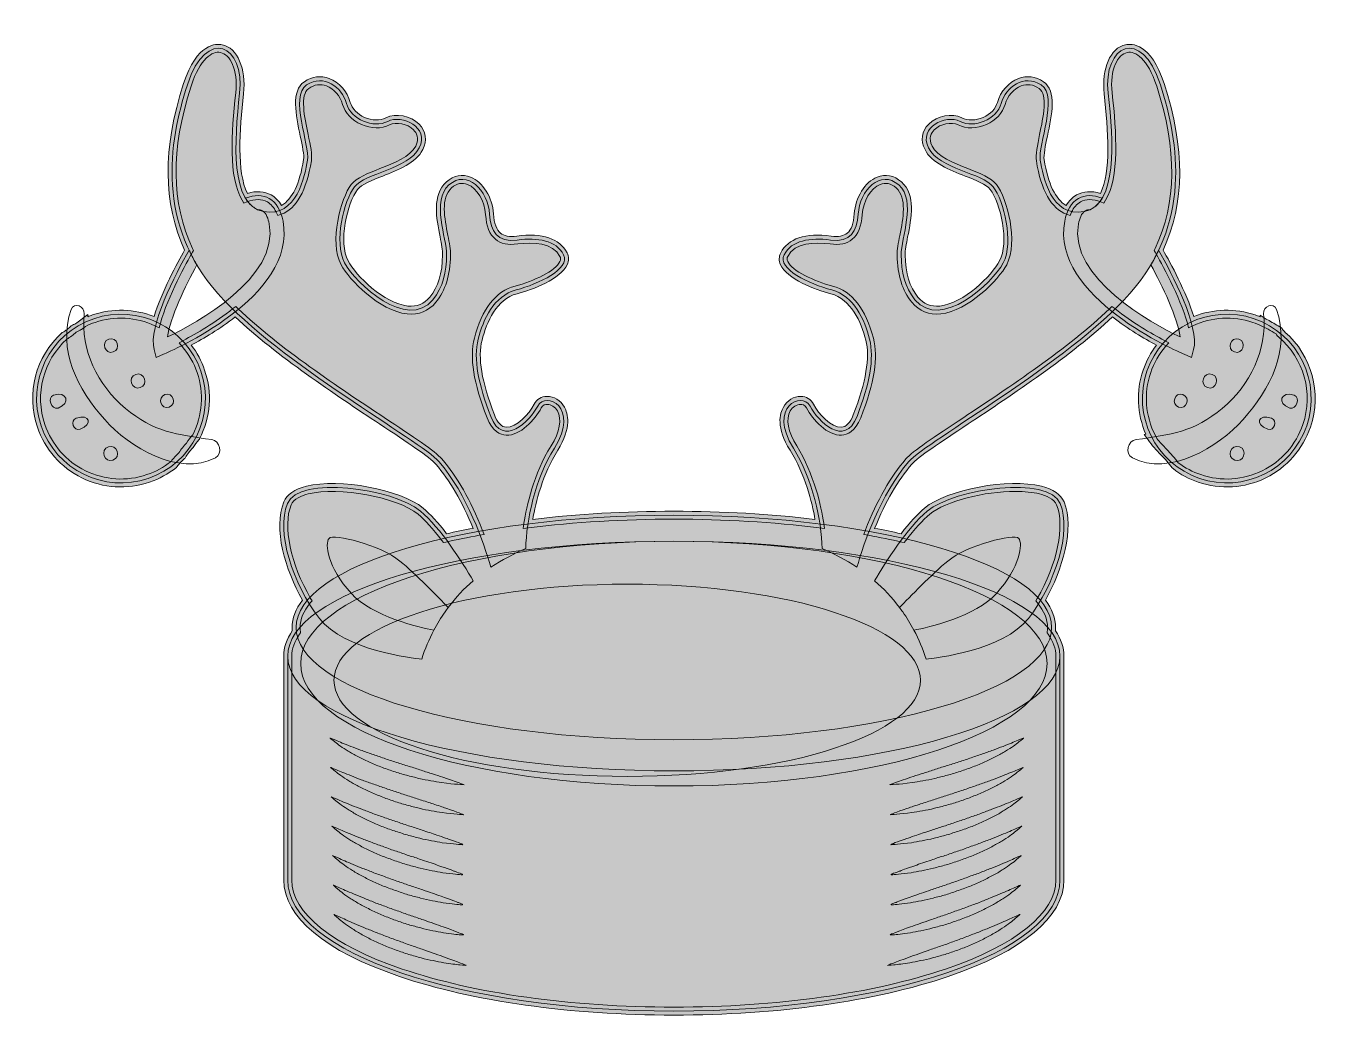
# Model space of a CAD drawing. Header units: inches. Extents: x 0.6 to 14.4, y -13.5 to -2.9.
import ezdxf

# ---------------------------------------------------------------- set-up
doc = ezdxf.new("R2010")
doc.units = ezdxf.units.IN
doc.header["$MEASUREMENT"] = 0
doc.layers.add('Layer 1', color=7, linetype='Continuous')

# ---------------------------------------------------------------- blocks, each defined once
blk = doc.blocks.new('block 6')
at = {"layer": 'Layer 1', "lineweight": 0}
blk.add_open_spline([(2.576, -7.345), (2.21, -7.294), (1.954, -7.264), (1.657, -7.013), (1.36, -6.762), (1.178, -6.395), (1.217, -6.005), (1.225, -5.929), (1.11, -5.874), (1.08, -5.958), (0.928, -6.388), (1.152, -6.814), (1.436, -7.133), (1.697, -7.426), (2.224, -7.742), (2.615, -7.54), (2.698, -7.497), (2.663, -7.357), (2.576, -7.345)], degree=3, knots=[0, 0, 0, 0, 1, 1, 1, 2, 2, 2, 3, 3, 3, 4, 4, 4, 5, 5, 5, 6, 6, 6, 6], dxfattribs=at)
blk = doc.blocks.new('block 7')
at = {"layer": 'Layer 1', "lineweight": 0}
blk.add_open_spline([(0.892, -6.871), (0.82, -6.895), (0.868, -7.033), (0.939, -7.009), (1.08, -6.961), (1.033, -6.823), (0.892, -6.871)], degree=3, knots=[0, 0, 0, 0, 1, 1, 1, 2, 2, 2, 2], dxfattribs=at)
blk = doc.blocks.new('block 8')
at = {"layer": 'Layer 1', "lineweight": 0}
blk.add_open_spline([(1.134, -7.117), (1.063, -7.141), (1.103, -7.259), (1.174, -7.235), (1.316, -7.186), (1.275, -7.068), (1.134, -7.117)], degree=3, knots=[0, 0, 0, 0, 1, 1, 1, 2, 2, 2, 2], dxfattribs=at)
blk = doc.blocks.new('block 9')
at = {"layer": 'Layer 1', "lineweight": 0}
blk.add_open_spline([(1.475, -7.422), (1.383, -7.453), (1.432, -7.596), (1.524, -7.565), (1.616, -7.533), (1.567, -7.39), (1.475, -7.422)], degree=3, knots=[0, 0, 0, 0, 1, 1, 1, 2, 2, 2, 2], dxfattribs=at)
blk = doc.blocks.new('block 10')
at = {"layer": 'Layer 1', "lineweight": 0}
blk.add_open_spline([(1.48, -6.275), (1.393, -6.305), (1.439, -6.442), (1.527, -6.412), (1.615, -6.382), (1.568, -6.245), (1.48, -6.275)], degree=3, knots=[0, 0, 0, 0, 1, 1, 1, 2, 2, 2, 2], dxfattribs=at)
blk = doc.blocks.new('block 11')
at = {"layer": 'Layer 1', "lineweight": 0}
blk.add_open_spline([(1.767, -6.65), (1.675, -6.681), (1.724, -6.823), (1.815, -6.792), (1.906, -6.761), (1.858, -6.619), (1.767, -6.65)], degree=3, knots=[0, 0, 0, 0, 1, 1, 1, 2, 2, 2, 2], dxfattribs=at)
blk = doc.blocks.new('block 12')
at = {"layer": 'Layer 1', "lineweight": 0}
blk.add_open_spline([(2.078, -6.866), (1.992, -6.895), (2.037, -7.028), (2.123, -6.999), (2.209, -6.97), (2.163, -6.836), (2.078, -6.866)], degree=3, knots=[0, 0, 0, 0, 1, 1, 1, 2, 2, 2, 2], dxfattribs=at)
blk = doc.blocks.new('block 13')
at = {"layer": 'Layer 1', "true_color": 0xed4d2f}
h = blk.add_hatch(color=20, dxfattribs=at)
h.dxf.hatch_style = 2
edge = h.paths.add_edge_path()
edge.add_spline(control_points=[(2.461, -6.618), (2.621, -7.088), (2.37, -7.599), (1.9, -7.759), (1.43, -7.919), (0.919, -7.668), (0.759, -7.198), (0.599, -6.728), (0.85, -6.217), (1.32, -6.057), (1.79, -5.897), (2.301, -6.148), (2.461, -6.618)], knot_values=[0, 0, 0, 0, 1, 1, 1, 2, 2, 2, 3, 3, 3, 4, 4, 4, 4], degree=3, periodic=1)
at = {"layer": 'Layer 1', "lineweight": 0}
blk.add_open_spline([(2.461, -6.618), (2.621, -7.088), (2.37, -7.599), (1.9, -7.759), (1.43, -7.919), (0.919, -7.668), (0.759, -7.198), (0.599, -6.728), (0.85, -6.217), (1.32, -6.057), (1.79, -5.897), (2.301, -6.148), (2.461, -6.618)], degree=3, knots=[0, 0, 0, 0, 1, 1, 1, 2, 2, 2, 3, 3, 3, 4, 4, 4, 4], dxfattribs=at)
blk = doc.blocks.new('block 5')
at = {"layer": 'Layer 1'}
for name in ['block 13', 'block 6', 'block 10', 'block 11', 'block 7', 'block 12', 'block 8', 'block 9']:
    blk.add_blockref(name, (0, 0), dxfattribs=at)
blk = doc.blocks.new('block 4')
at = {"layer": 'Layer 1'}
blk.add_blockref('block 5', (0, 0), dxfattribs=at)
blk = doc.blocks.new('block 14')
at = {"layer": 'Layer 1', "true_color": 0xd59149}
h = blk.add_hatch(color=33, dxfattribs=at)
h.dxf.hatch_style = 2
edge = h.paths.add_edge_path()
edge.add_spline(control_points=[(2.336, -5.326), (2.338, -5.331), (2.34, -5.335), (2.342, -5.339), (2.343, -5.342), (2.344, -5.345), (2.346, -5.348), (2.348, -5.354), (2.351, -5.36), (2.355, -5.365), (2.355, -5.366), (2.355, -5.366), (2.355, -5.366), (2.358, -5.372), (2.361, -5.378), (2.364, -5.384), (2.367, -5.392), (2.371, -5.399), (2.376, -5.406), (2.379, -5.416), (2.384, -5.425), (2.39, -5.433), (2.393, -5.438), (2.395, -5.443), (2.398, -5.447), (2.401, -5.452), (2.403, -5.456), (2.406, -5.461), (2.409, -5.466), (2.412, -5.471), (2.415, -5.476), (2.416, -5.479), (2.417, -5.481), (2.418, -5.483), (2.3, -5.701), (2.13, -6.053), (2.105, -6.252), (2.408, -6.106), (3.299, -5.624), (3.189, -5.046), (3.179, -4.996), (3.159, -4.931), (3.116, -4.907), (3.102, -4.899), (3.084, -4.896), (3.066, -4.897), (3.065, -4.896), (3.064, -4.896), (3.063, -4.895), (3.059, -4.892), (3.054, -4.89), (3.049, -4.888), (3.045, -4.884), (3.04, -4.88), (3.034, -4.878), (3.033, -4.877), (3.032, -4.877), (3.031, -4.876), (3.026, -4.872), (3.021, -4.869), (3.016, -4.865), (3.014, -4.864), (3.012, -4.863), (3.011, -4.862), (3.008, -4.859), (3.005, -4.857), (3.002, -4.854), (2.998, -4.849), (2.993, -4.845), (2.988, -4.842), (2.986, -4.84), (2.984, -4.838), (2.982, -4.837), (2.978, -4.83), (2.973, -4.825), (2.968, -4.82), (2.965, -4.815), (2.962, -4.812), (2.959, -4.808), (2.958, -4.806), (2.956, -4.804), (2.955, -4.803), (2.952, -4.798), (2.95, -4.794), (2.947, -4.791), (2.944, -4.785), (2.94, -4.779), (2.936, -4.773), (3.034, -4.736), (3.119, -4.737), (3.189, -4.776), (3.264, -4.818), (3.314, -4.899), (3.336, -5.018), (3.49, -5.827), (2.122, -6.412), (2.064, -6.436), (2.064, -6.436), (1.986, -6.469), (1.986, -6.469), (1.986, -6.469), (1.963, -6.387), (1.963, -6.387), (1.896, -6.146), (2.191, -5.578), (2.336, -5.326)], knot_values=[0, 0, 0, 0, 1, 1, 1, 2, 2, 2, 3, 3, 3, 4, 4, 4, 5, 5, 5, 6, 6, 6, 7, 7, 7, 8, 8, 8, 9, 9, 9, 10, 10, 10, 11, 11, 11, 12, 12, 12, 13, 13, 13, 14, 14, 14, 15, 15, 15, 16, 16, 16, 17, 17, 17, 18, 18, 18, 19, 19, 19, 20, 20, 20, 21, 21, 21, 22, 22, 22, 23, 23, 23, 24, 24, 24, 25, 25, 25, 26, 26, 26, 27, 27, 27, 28, 28, 28, 29, 29, 29, 30, 30, 30, 31, 31, 31, 32, 32, 32, 33, 33, 33, 34, 34, 34, 35, 35, 35, 35], degree=3, periodic=1)
at = {"layer": 'Layer 1', "lineweight": 0}
blk.add_open_spline([(2.336, -5.326), (2.338, -5.331), (2.34, -5.335), (2.342, -5.339), (2.343, -5.342), (2.344, -5.345), (2.346, -5.348), (2.348, -5.354), (2.351, -5.36), (2.355, -5.365), (2.355, -5.366), (2.355, -5.366), (2.355, -5.366), (2.358, -5.372), (2.361, -5.378), (2.364, -5.384), (2.367, -5.392), (2.371, -5.399), (2.376, -5.406), (2.379, -5.416), (2.384, -5.425), (2.39, -5.433), (2.393, -5.438), (2.395, -5.443), (2.398, -5.447), (2.401, -5.452), (2.403, -5.456), (2.406, -5.461), (2.409, -5.466), (2.412, -5.471), (2.415, -5.476), (2.416, -5.479), (2.417, -5.481), (2.418, -5.483), (2.3, -5.701), (2.13, -6.053), (2.105, -6.252), (2.408, -6.106), (3.299, -5.624), (3.189, -5.046), (3.179, -4.996), (3.159, -4.931), (3.116, -4.907), (3.102, -4.899), (3.084, -4.896), (3.066, -4.897), (3.065, -4.896), (3.064, -4.896), (3.063, -4.895), (3.059, -4.892), (3.054, -4.89), (3.049, -4.888), (3.045, -4.884), (3.04, -4.88), (3.034, -4.878), (3.033, -4.877), (3.032, -4.877), (3.031, -4.876), (3.026, -4.872), (3.021, -4.869), (3.016, -4.865), (3.014, -4.864), (3.012, -4.863), (3.011, -4.862), (3.008, -4.859), (3.005, -4.857), (3.002, -4.854), (2.998, -4.849), (2.993, -4.845), (2.988, -4.842), (2.986, -4.84), (2.984, -4.838), (2.982, -4.837), (2.978, -4.83), (2.973, -4.825), (2.968, -4.82), (2.965, -4.815), (2.962, -4.812), (2.959, -4.808), (2.958, -4.806), (2.956, -4.804), (2.955, -4.803), (2.952, -4.798), (2.95, -4.794), (2.947, -4.791), (2.944, -4.785), (2.94, -4.779), (2.936, -4.773), (3.034, -4.736), (3.119, -4.737), (3.189, -4.776), (3.264, -4.818), (3.314, -4.899), (3.336, -5.018), (3.49, -5.827), (2.122, -6.412), (2.064, -6.436), (2.064, -6.436), (1.986, -6.469), (1.986, -6.469), (1.986, -6.469), (1.963, -6.387), (1.963, -6.387), (1.896, -6.146), (2.191, -5.578), (2.336, -5.326)], degree=3, knots=[0, 0, 0, 0, 1, 1, 1, 2, 2, 2, 3, 3, 3, 4, 4, 4, 5, 5, 5, 6, 6, 6, 7, 7, 7, 8, 8, 8, 9, 9, 9, 10, 10, 10, 11, 11, 11, 12, 12, 12, 13, 13, 13, 14, 14, 14, 15, 15, 15, 16, 16, 16, 17, 17, 17, 18, 18, 18, 19, 19, 19, 20, 20, 20, 21, 21, 21, 22, 22, 22, 23, 23, 23, 24, 24, 24, 25, 25, 25, 26, 26, 26, 27, 27, 27, 28, 28, 28, 29, 29, 29, 30, 30, 30, 31, 31, 31, 32, 32, 32, 33, 33, 33, 34, 34, 34, 35, 35, 35, 35], dxfattribs=at)
blk = doc.blocks.new('block 3')
at = {"layer": 'Layer 1'}
for name in ['block 14', 'block 4']:
    blk.add_blockref(name, (0, 0), dxfattribs=at)
blk = doc.blocks.new('block 18')
at = {"layer": 'Layer 1', "lineweight": 0}
blk.add_open_spline([(12.424, -7.345), (12.789, -7.294), (13.045, -7.264), (13.342, -7.013), (13.639, -6.762), (13.821, -6.395), (13.782, -6.005), (13.775, -5.929), (13.889, -5.874), (13.919, -5.958), (14.071, -6.388), (13.848, -6.814), (13.563, -7.133), (13.302, -7.426), (12.775, -7.742), (12.384, -7.54), (12.301, -7.497), (12.336, -7.357), (12.424, -7.345)], degree=3, knots=[0, 0, 0, 0, 1, 1, 1, 2, 2, 2, 3, 3, 3, 4, 4, 4, 5, 5, 5, 6, 6, 6, 6], dxfattribs=at)
blk = doc.blocks.new('block 19')
at = {"layer": 'Layer 1', "lineweight": 0}
blk.add_open_spline([(14.108, -6.871), (14.179, -6.895), (14.132, -7.033), (14.061, -7.009), (13.919, -6.961), (13.966, -6.823), (14.108, -6.871)], degree=3, knots=[0, 0, 0, 0, 1, 1, 1, 2, 2, 2, 2], dxfattribs=at)
blk = doc.blocks.new('block 20')
at = {"layer": 'Layer 1', "lineweight": 0}
blk.add_open_spline([(13.866, -7.117), (13.937, -7.141), (13.896, -7.259), (13.826, -7.235), (13.684, -7.186), (13.724, -7.068), (13.866, -7.117)], degree=3, knots=[0, 0, 0, 0, 1, 1, 1, 2, 2, 2, 2], dxfattribs=at)
blk = doc.blocks.new('block 21')
at = {"layer": 'Layer 1', "lineweight": 0}
blk.add_open_spline([(13.524, -7.422), (13.616, -7.453), (13.568, -7.596), (13.475, -7.565), (13.383, -7.533), (13.432, -7.39), (13.524, -7.422)], degree=3, knots=[0, 0, 0, 0, 1, 1, 1, 2, 2, 2, 2], dxfattribs=at)
blk = doc.blocks.new('block 22')
at = {"layer": 'Layer 1', "lineweight": 0}
blk.add_open_spline([(13.519, -6.275), (13.607, -6.305), (13.56, -6.442), (13.472, -6.412), (13.384, -6.382), (13.431, -6.245), (13.519, -6.275)], degree=3, knots=[0, 0, 0, 0, 1, 1, 1, 2, 2, 2, 2], dxfattribs=at)
blk = doc.blocks.new('block 23')
at = {"layer": 'Layer 1', "lineweight": 0}
blk.add_open_spline([(13.233, -6.65), (13.324, -6.681), (13.276, -6.823), (13.185, -6.792), (13.093, -6.761), (13.142, -6.619), (13.233, -6.65)], degree=3, knots=[0, 0, 0, 0, 1, 1, 1, 2, 2, 2, 2], dxfattribs=at)
blk = doc.blocks.new('block 24')
at = {"layer": 'Layer 1', "lineweight": 0}
blk.add_open_spline([(12.922, -6.866), (13.007, -6.895), (12.962, -7.028), (12.876, -6.999), (12.791, -6.97), (12.836, -6.836), (12.922, -6.866)], degree=3, knots=[0, 0, 0, 0, 1, 1, 1, 2, 2, 2, 2], dxfattribs=at)
blk = doc.blocks.new('block 25')
at = {"layer": 'Layer 1', "true_color": 0xed4d2f}
h = blk.add_hatch(color=20, dxfattribs=at)
h.dxf.hatch_style = 2
edge = h.paths.add_edge_path()
edge.add_spline(control_points=[(12.539, -6.618), (12.379, -7.088), (12.63, -7.599), (13.1, -7.759), (13.57, -7.919), (14.08, -7.668), (14.241, -7.198), (14.401, -6.728), (14.15, -6.217), (13.68, -6.057), (13.21, -5.897), (12.699, -6.148), (12.539, -6.618)], knot_values=[0, 0, 0, 0, 1, 1, 1, 2, 2, 2, 3, 3, 3, 4, 4, 4, 4], degree=3, periodic=1)
at = {"layer": 'Layer 1', "lineweight": 0}
blk.add_open_spline([(12.539, -6.618), (12.379, -7.088), (12.63, -7.599), (13.1, -7.759), (13.57, -7.919), (14.08, -7.668), (14.241, -7.198), (14.401, -6.728), (14.15, -6.217), (13.68, -6.057), (13.21, -5.897), (12.699, -6.148), (12.539, -6.618)], degree=3, knots=[0, 0, 0, 0, 1, 1, 1, 2, 2, 2, 3, 3, 3, 4, 4, 4, 4], dxfattribs=at)
blk = doc.blocks.new('block 17')
at = {"layer": 'Layer 1'}
for name in ['block 18', 'block 25', 'block 22', 'block 23', 'block 24', 'block 19', 'block 20', 'block 21']:
    blk.add_blockref(name, (0, 0), dxfattribs=at)
blk = doc.blocks.new('block 16')
at = {"layer": 'Layer 1'}
blk.add_blockref('block 17', (0, 0), dxfattribs=at)
blk = doc.blocks.new('block 26')
at = {"layer": 'Layer 1', "true_color": 0xd59149}
h = blk.add_hatch(color=33, dxfattribs=at)
h.dxf.hatch_style = 2
edge = h.paths.add_edge_path()
edge.add_spline(control_points=[(12.663, -5.326), (12.662, -5.331), (12.66, -5.335), (12.657, -5.339), (12.656, -5.342), (12.655, -5.345), (12.654, -5.348), (12.651, -5.354), (12.648, -5.36), (12.644, -5.365), (12.644, -5.366), (12.644, -5.366), (12.644, -5.366), (12.642, -5.372), (12.639, -5.378), (12.635, -5.384), (12.632, -5.392), (12.628, -5.399), (12.623, -5.406), (12.62, -5.416), (12.615, -5.425), (12.609, -5.433), (12.607, -5.438), (12.604, -5.443), (12.601, -5.447), (12.599, -5.452), (12.596, -5.456), (12.593, -5.461), (12.591, -5.466), (12.588, -5.471), (12.584, -5.476), (12.583, -5.479), (12.582, -5.481), (12.581, -5.483), (12.7, -5.701), (12.869, -6.053), (12.894, -6.252), (12.591, -6.106), (11.701, -5.624), (11.81, -5.046), (11.82, -4.996), (11.84, -4.931), (11.883, -4.907), (11.898, -4.899), (11.915, -4.896), (11.933, -4.897), (11.934, -4.896), (11.935, -4.896), (11.936, -4.895), (11.94, -4.892), (11.945, -4.89), (11.95, -4.888), (11.955, -4.884), (11.96, -4.88), (11.966, -4.878), (11.966, -4.877), (11.967, -4.877), (11.968, -4.876), (11.973, -4.872), (11.978, -4.869), (11.984, -4.865), (11.985, -4.864), (11.987, -4.863), (11.989, -4.862), (11.991, -4.859), (11.995, -4.857), (11.998, -4.854), (12.002, -4.849), (12.007, -4.845), (12.012, -4.842), (12.013, -4.84), (12.015, -4.838), (12.017, -4.837), (12.021, -4.83), (12.026, -4.825), (12.032, -4.82), (12.034, -4.815), (12.037, -4.812), (12.04, -4.808), (12.042, -4.806), (12.043, -4.804), (12.045, -4.803), (12.047, -4.798), (12.05, -4.794), (12.053, -4.791), (12.056, -4.785), (12.059, -4.779), (12.064, -4.773), (11.966, -4.736), (11.88, -4.737), (11.81, -4.776), (11.735, -4.818), (11.686, -4.899), (11.663, -5.018), (11.51, -5.827), (12.877, -6.412), (12.935, -6.436), (12.935, -6.436), (13.014, -6.469), (13.014, -6.469), (13.014, -6.469), (13.036, -6.387), (13.036, -6.387), (13.103, -6.146), (12.808, -5.578), (12.663, -5.326)], knot_values=[0, 0, 0, 0, 1, 1, 1, 2, 2, 2, 3, 3, 3, 4, 4, 4, 5, 5, 5, 6, 6, 6, 7, 7, 7, 8, 8, 8, 9, 9, 9, 10, 10, 10, 11, 11, 11, 12, 12, 12, 13, 13, 13, 14, 14, 14, 15, 15, 15, 16, 16, 16, 17, 17, 17, 18, 18, 18, 19, 19, 19, 20, 20, 20, 21, 21, 21, 22, 22, 22, 23, 23, 23, 24, 24, 24, 25, 25, 25, 26, 26, 26, 27, 27, 27, 28, 28, 28, 29, 29, 29, 30, 30, 30, 31, 31, 31, 32, 32, 32, 33, 33, 33, 34, 34, 34, 35, 35, 35, 35], degree=3, periodic=1)
at = {"layer": 'Layer 1', "lineweight": 0}
blk.add_open_spline([(12.663, -5.326), (12.662, -5.331), (12.66, -5.335), (12.657, -5.339), (12.656, -5.342), (12.655, -5.345), (12.654, -5.348), (12.651, -5.354), (12.648, -5.36), (12.644, -5.365), (12.644, -5.366), (12.644, -5.366), (12.644, -5.366), (12.642, -5.372), (12.639, -5.378), (12.635, -5.384), (12.632, -5.392), (12.628, -5.399), (12.623, -5.406), (12.62, -5.416), (12.615, -5.425), (12.609, -5.433), (12.607, -5.438), (12.604, -5.443), (12.601, -5.447), (12.599, -5.452), (12.596, -5.456), (12.593, -5.461), (12.591, -5.466), (12.588, -5.471), (12.584, -5.476), (12.583, -5.479), (12.582, -5.481), (12.581, -5.483), (12.7, -5.701), (12.869, -6.053), (12.894, -6.252), (12.591, -6.106), (11.701, -5.624), (11.81, -5.046), (11.82, -4.996), (11.84, -4.931), (11.883, -4.907), (11.898, -4.899), (11.915, -4.896), (11.933, -4.897), (11.934, -4.896), (11.935, -4.896), (11.936, -4.895), (11.94, -4.892), (11.945, -4.89), (11.95, -4.888), (11.955, -4.884), (11.96, -4.88), (11.966, -4.878), (11.966, -4.877), (11.967, -4.877), (11.968, -4.876), (11.973, -4.872), (11.978, -4.869), (11.984, -4.865), (11.985, -4.864), (11.987, -4.863), (11.989, -4.862), (11.991, -4.859), (11.995, -4.857), (11.998, -4.854), (12.002, -4.849), (12.007, -4.845), (12.012, -4.842), (12.013, -4.84), (12.015, -4.838), (12.017, -4.837), (12.021, -4.83), (12.026, -4.825), (12.032, -4.82), (12.034, -4.815), (12.037, -4.812), (12.04, -4.808), (12.042, -4.806), (12.043, -4.804), (12.045, -4.803), (12.047, -4.798), (12.05, -4.794), (12.053, -4.791), (12.056, -4.785), (12.059, -4.779), (12.064, -4.773), (11.966, -4.736), (11.88, -4.737), (11.81, -4.776), (11.735, -4.818), (11.686, -4.899), (11.663, -5.018), (11.51, -5.827), (12.877, -6.412), (12.935, -6.436), (12.935, -6.436), (13.014, -6.469), (13.014, -6.469), (13.014, -6.469), (13.036, -6.387), (13.036, -6.387), (13.103, -6.146), (12.808, -5.578), (12.663, -5.326)], degree=3, knots=[0, 0, 0, 0, 1, 1, 1, 2, 2, 2, 3, 3, 3, 4, 4, 4, 5, 5, 5, 6, 6, 6, 7, 7, 7, 8, 8, 8, 9, 9, 9, 10, 10, 10, 11, 11, 11, 12, 12, 12, 13, 13, 13, 14, 14, 14, 15, 15, 15, 16, 16, 16, 17, 17, 17, 18, 18, 18, 19, 19, 19, 20, 20, 20, 21, 21, 21, 22, 22, 22, 23, 23, 23, 24, 24, 24, 25, 25, 25, 26, 26, 26, 27, 27, 27, 28, 28, 28, 29, 29, 29, 30, 30, 30, 31, 31, 31, 32, 32, 32, 33, 33, 33, 34, 34, 34, 35, 35, 35, 35], dxfattribs=at)
blk = doc.blocks.new('block 15')
at = {"layer": 'Layer 1'}
for name in ['block 26', 'block 16']:
    blk.add_blockref(name, (0, 0), dxfattribs=at)
blk = doc.blocks.new('block 28')
at = {"layer": 'Layer 1', "true_color": 0x334466}
h = blk.add_hatch(color=177, dxfattribs=at)
h.dxf.hatch_style = 2
edge = h.paths.add_edge_path()
edge.add_spline(control_points=[(11.227, -10.525), (11.227, -10.525), (11.205, -10.533), (11.166, -10.549), (11.146, -10.557), (11.123, -10.567), (11.096, -10.579), (11.069, -10.589), (11.039, -10.601), (11.006, -10.614), (10.973, -10.626), (10.938, -10.641), (10.9, -10.654), (10.862, -10.667), (10.821, -10.681), (10.781, -10.697), (10.739, -10.711), (10.695, -10.725), (10.652, -10.74), (10.609, -10.757), (10.563, -10.77), (10.519, -10.784), (10.474, -10.798), (10.43, -10.815), (10.385, -10.827), (10.341, -10.84), (10.298, -10.855), (10.256, -10.869), (10.213, -10.882), (10.172, -10.895), (10.134, -10.907), (10.095, -10.919), (10.058, -10.931), (10.025, -10.943), (9.889, -10.985), (9.799, -11.022), (9.799, -11.022), (9.799, -11.022), (9.895, -11.019), (10.038, -11), (10.073, -10.994), (10.112, -10.988), (10.152, -10.981), (10.192, -10.973), (10.235, -10.966), (10.279, -10.955), (10.322, -10.944), (10.368, -10.934), (10.413, -10.921), (10.459, -10.91), (10.504, -10.894), (10.55, -10.88), (10.595, -10.865), (10.641, -10.85), (10.685, -10.833), (10.729, -10.816), (10.772, -10.797), (10.814, -10.78), (10.854, -10.761), (10.894, -10.741), (10.93, -10.723), (10.968, -10.705), (11.001, -10.684), (11.032, -10.665), (11.064, -10.646), (11.092, -10.629), (11.116, -10.612), (11.139, -10.595), (11.159, -10.579), (11.176, -10.567), (11.209, -10.541), (11.227, -10.525), (11.227, -10.525)], knot_values=[0, 0, 0, 0, 1, 1, 1, 2, 2, 2, 3, 3, 3, 4, 4, 4, 5, 5, 5, 6, 6, 6, 7, 7, 7, 8, 8, 8, 9, 9, 9, 10, 10, 10, 11, 11, 11, 12, 12, 12, 13, 13, 13, 14, 14, 14, 15, 15, 15, 16, 16, 16, 17, 17, 17, 18, 18, 18, 19, 19, 19, 20, 20, 20, 21, 21, 21, 22, 22, 22, 23, 23, 23, 24, 24, 24, 24], degree=3, periodic=1)
h = blk.add_hatch(color=177, dxfattribs=at)
h.dxf.hatch_style = 2
edge = h.paths.add_edge_path()
edge.add_spline(control_points=[(11.221, -10.838), (11.221, -10.838), (11.198, -10.847), (11.159, -10.863), (11.14, -10.871), (11.116, -10.881), (11.09, -10.893), (11.063, -10.903), (11.033, -10.915), (11, -10.928), (10.967, -10.941), (10.932, -10.956), (10.894, -10.969), (10.856, -10.983), (10.816, -10.997), (10.775, -11.013), (10.733, -11.027), (10.69, -11.041), (10.647, -11.057), (10.603, -11.074), (10.558, -11.087), (10.514, -11.101), (10.469, -11.116), (10.425, -11.133), (10.38, -11.145), (10.336, -11.159), (10.293, -11.174), (10.251, -11.187), (10.202, -11.204), (10.155, -11.219), (10.112, -11.233), (10.056, -11.25), (10.011, -11.267), (9.983, -11.277), (9.87, -11.312), (9.799, -11.343), (9.806, -11.342), (9.813, -11.341), (9.903, -11.337), (10.034, -11.32), (10.069, -11.314), (10.108, -11.308), (10.148, -11.3), (10.188, -11.292), (10.232, -11.286), (10.275, -11.274), (10.318, -11.263), (10.364, -11.252), (10.409, -11.239), (10.455, -11.228), (10.5, -11.212), (10.546, -11.198), (10.591, -11.182), (10.637, -11.167), (10.68, -11.149), (10.724, -11.132), (10.767, -11.113), (10.809, -11.096), (10.85, -11.077), (10.888, -11.056), (10.925, -11.038), (10.962, -11.02), (10.996, -10.999), (11.027, -10.98), (11.058, -10.961), (11.086, -10.943), (11.11, -10.926), (11.133, -10.909), (11.153, -10.893), (11.169, -10.88), (11.202, -10.854), (11.221, -10.838), (11.221, -10.838)], knot_values=[0, 0, 0, 0, 1, 1, 1, 2, 2, 2, 3, 3, 3, 4, 4, 4, 5, 5, 5, 6, 6, 6, 7, 7, 7, 8, 8, 8, 9, 9, 9, 10, 10, 10, 11, 11, 11, 12, 12, 12, 13, 13, 13, 14, 14, 14, 15, 15, 15, 16, 16, 16, 17, 17, 17, 18, 18, 18, 19, 19, 19, 20, 20, 20, 21, 21, 21, 22, 22, 22, 23, 23, 23, 24, 24, 24, 24], degree=3, periodic=1)
h = blk.add_hatch(color=177, dxfattribs=at)
h.dxf.hatch_style = 2
edge = h.paths.add_edge_path()
edge.add_spline(control_points=[(11.214, -11.151), (11.214, -11.151), (11.191, -11.16), (11.153, -11.176), (11.133, -11.185), (11.11, -11.194), (11.083, -11.207), (11.057, -11.218), (11.027, -11.229), (10.994, -11.243), (10.961, -11.256), (10.926, -11.27), (10.888, -11.284), (10.85, -11.298), (10.81, -11.312), (10.769, -11.329), (10.728, -11.344), (10.684, -11.357), (10.642, -11.374), (10.598, -11.39), (10.553, -11.404), (10.509, -11.419), (10.464, -11.434), (10.42, -11.451), (10.376, -11.464), (10.331, -11.477), (10.289, -11.493), (10.246, -11.506), (10.19, -11.525), (10.137, -11.542), (10.089, -11.559), (10.018, -11.582), (9.964, -11.603), (9.942, -11.611), (9.851, -11.639), (9.8, -11.663), (9.814, -11.662), (9.827, -11.66), (9.912, -11.656), (10.03, -11.64), (10.066, -11.634), (10.104, -11.627), (10.144, -11.619), (10.184, -11.611), (10.227, -11.605), (10.271, -11.593), (10.314, -11.581), (10.359, -11.571), (10.405, -11.558), (10.45, -11.545), (10.495, -11.529), (10.541, -11.515), (10.586, -11.499), (10.632, -11.484), (10.676, -11.466), (10.72, -11.448), (10.762, -11.429), (10.803, -11.411), (10.844, -11.392), (10.883, -11.372), (10.92, -11.353), (10.957, -11.335), (10.99, -11.313), (11.021, -11.294), (11.052, -11.275), (11.08, -11.257), (11.103, -11.24), (11.127, -11.223), (11.146, -11.206), (11.163, -11.194), (11.196, -11.167), (11.214, -11.151), (11.214, -11.151)], knot_values=[0, 0, 0, 0, 1, 1, 1, 2, 2, 2, 3, 3, 3, 4, 4, 4, 5, 5, 5, 6, 6, 6, 7, 7, 7, 8, 8, 8, 9, 9, 9, 10, 10, 10, 11, 11, 11, 12, 12, 12, 13, 13, 13, 14, 14, 14, 15, 15, 15, 16, 16, 16, 17, 17, 17, 18, 18, 18, 19, 19, 19, 20, 20, 20, 21, 21, 21, 22, 22, 22, 23, 23, 23, 24, 24, 24, 24], degree=3, periodic=1)
h = blk.add_hatch(color=177, dxfattribs=at)
h.dxf.hatch_style = 2
edge = h.paths.add_edge_path()
edge.add_spline(control_points=[(11.207, -11.464), (11.207, -11.464), (11.185, -11.473), (11.146, -11.49), (11.127, -11.498), (11.103, -11.508), (11.077, -11.521), (11.051, -11.532), (11.02, -11.543), (10.988, -11.557), (10.955, -11.57), (10.921, -11.585), (10.882, -11.599), (10.845, -11.614), (10.804, -11.628), (10.764, -11.645), (10.723, -11.66), (10.679, -11.673), (10.636, -11.69), (10.593, -11.708), (10.548, -11.722), (10.503, -11.736), (10.459, -11.751), (10.416, -11.769), (10.371, -11.782), (10.327, -11.795), (10.284, -11.811), (10.242, -11.825), (10.179, -11.847), (10.119, -11.866), (10.067, -11.885), (9.98, -11.914), (9.917, -11.939), (9.901, -11.945), (9.833, -11.966), (9.8, -11.984), (9.821, -11.982), (9.842, -11.98), (9.92, -11.975), (10.026, -11.96), (10.062, -11.954), (10.1, -11.947), (10.14, -11.939), (10.18, -11.93), (10.223, -11.924), (10.266, -11.911), (10.31, -11.9), (10.355, -11.889), (10.4, -11.876), (10.446, -11.863), (10.491, -11.847), (10.537, -11.832), (10.582, -11.816), (10.627, -11.8), (10.671, -11.782), (10.715, -11.764), (10.757, -11.745), (10.798, -11.727), (10.839, -11.708), (10.878, -11.687), (10.914, -11.668), (10.951, -11.65), (10.985, -11.627), (11.015, -11.608), (11.046, -11.589), (11.074, -11.571), (11.098, -11.554), (11.121, -11.536), (11.14, -11.52), (11.157, -11.507), (11.189, -11.48), (11.207, -11.464), (11.207, -11.464)], knot_values=[0, 0, 0, 0, 1, 1, 1, 2, 2, 2, 3, 3, 3, 4, 4, 4, 5, 5, 5, 6, 6, 6, 7, 7, 7, 8, 8, 8, 9, 9, 9, 10, 10, 10, 11, 11, 11, 12, 12, 12, 13, 13, 13, 14, 14, 14, 15, 15, 15, 16, 16, 16, 17, 17, 17, 18, 18, 18, 19, 19, 19, 20, 20, 20, 21, 21, 21, 22, 22, 22, 23, 23, 23, 24, 24, 24, 24], degree=3, periodic=1)
h = blk.add_hatch(color=177, dxfattribs=at)
h.dxf.hatch_style = 2
edge = h.paths.add_edge_path()
edge.add_spline(control_points=[(11.201, -11.777), (11.201, -11.777), (11.178, -11.786), (11.14, -11.803), (11.121, -11.812), (11.097, -11.822), (11.071, -11.835), (11.044, -11.846), (11.014, -11.858), (10.981, -11.872), (10.949, -11.885), (10.915, -11.9), (10.876, -11.914), (10.839, -11.929), (10.799, -11.944), (10.758, -11.961), (10.717, -11.977), (10.674, -11.99), (10.631, -12.007), (10.588, -12.024), (10.543, -12.039), (10.499, -12.054), (10.454, -12.069), (10.411, -12.087), (10.366, -12.1), (10.322, -12.114), (10.279, -12.13), (10.238, -12.144), (10.168, -12.169), (10.102, -12.189), (10.045, -12.211), (9.942, -12.245), (9.871, -12.275), (9.859, -12.279), (9.814, -12.293), (9.8, -12.305), (9.828, -12.302), (9.856, -12.299), (9.928, -12.294), (10.022, -12.28), (10.058, -12.273), (10.096, -12.267), (10.136, -12.258), (10.176, -12.249), (10.22, -12.242), (10.263, -12.23), (10.306, -12.218), (10.351, -12.208), (10.396, -12.194), (10.442, -12.181), (10.487, -12.164), (10.532, -12.149), (10.577, -12.133), (10.623, -12.117), (10.666, -12.099), (10.71, -12.081), (10.752, -12.061), (10.794, -12.043), (10.834, -12.023), (10.872, -12.002), (10.909, -11.983), (10.946, -11.964), (10.979, -11.942), (11.01, -11.922), (11.04, -11.903), (11.068, -11.885), (11.091, -11.867), (11.114, -11.85), (11.134, -11.834), (11.15, -11.82), (11.183, -11.794), (11.201, -11.777), (11.201, -11.777)], knot_values=[0, 0, 0, 0, 1, 1, 1, 2, 2, 2, 3, 3, 3, 4, 4, 4, 5, 5, 5, 6, 6, 6, 7, 7, 7, 8, 8, 8, 9, 9, 9, 10, 10, 10, 11, 11, 11, 12, 12, 12, 13, 13, 13, 14, 14, 14, 15, 15, 15, 16, 16, 16, 17, 17, 17, 18, 18, 18, 19, 19, 19, 20, 20, 20, 21, 21, 21, 22, 22, 22, 23, 23, 23, 24, 24, 24, 24], degree=3, periodic=1)
h = blk.add_hatch(color=177, dxfattribs=at)
h.dxf.hatch_style = 2
edge = h.paths.add_edge_path()
edge.add_spline(control_points=[(11.194, -12.091), (11.194, -12.091), (11.171, -12.1), (11.133, -12.117), (11.114, -12.125), (11.091, -12.136), (11.065, -12.148), (11.038, -12.161), (11.008, -12.172), (10.975, -12.186), (10.943, -12.199), (10.909, -12.215), (10.871, -12.229), (10.833, -12.244), (10.793, -12.26), (10.753, -12.277), (10.712, -12.293), (10.668, -12.307), (10.626, -12.324), (10.583, -12.341), (10.538, -12.356), (10.494, -12.371), (10.449, -12.387), (10.406, -12.405), (10.362, -12.419), (10.317, -12.432), (10.275, -12.449), (10.233, -12.463), (10.157, -12.49), (10.084, -12.513), (10.022, -12.537), (9.903, -12.577), (9.824, -12.612), (9.818, -12.613), (9.795, -12.62), (9.8, -12.625), (9.835, -12.622), (9.87, -12.618), (9.936, -12.613), (10.019, -12.599), (10.054, -12.593), (10.092, -12.586), (10.132, -12.578), (10.173, -12.569), (10.216, -12.562), (10.259, -12.549), (10.302, -12.537), (10.347, -12.526), (10.392, -12.512), (10.437, -12.499), (10.482, -12.482), (10.528, -12.467), (10.573, -12.45), (10.618, -12.434), (10.661, -12.415), (10.705, -12.397), (10.747, -12.377), (10.788, -12.358), (10.829, -12.338), (10.867, -12.317), (10.903, -12.298), (10.94, -12.279), (10.973, -12.256), (11.003, -12.237), (11.034, -12.217), (11.062, -12.199), (11.085, -12.181), (11.108, -12.164), (11.128, -12.147), (11.144, -12.134), (11.176, -12.107), (11.194, -12.091), (11.194, -12.091)], knot_values=[0, 0, 0, 0, 1, 1, 1, 2, 2, 2, 3, 3, 3, 4, 4, 4, 5, 5, 5, 6, 6, 6, 7, 7, 7, 8, 8, 8, 9, 9, 9, 10, 10, 10, 11, 11, 11, 12, 12, 12, 13, 13, 13, 14, 14, 14, 15, 15, 15, 16, 16, 16, 17, 17, 17, 18, 18, 18, 19, 19, 19, 20, 20, 20, 21, 21, 21, 22, 22, 22, 23, 23, 23, 24, 24, 24, 24], degree=3, periodic=1)
h = blk.add_hatch(color=177, dxfattribs=at)
h.dxf.hatch_style = 2
edge = h.paths.add_edge_path()
edge.add_spline(control_points=[(11.187, -12.404), (11.187, -12.404), (11.165, -12.413), (11.127, -12.43), (11.108, -12.439), (11.084, -12.449), (11.058, -12.462), (11.032, -12.475), (11.001, -12.486), (10.969, -12.5), (10.937, -12.514), (10.903, -12.53), (10.865, -12.545), (10.827, -12.56), (10.787, -12.575), (10.747, -12.592), (10.706, -12.609), (10.663, -12.623), (10.62, -12.641), (10.577, -12.658), (10.533, -12.673), (10.489, -12.689), (10.445, -12.705), (10.401, -12.723), (10.357, -12.737), (10.313, -12.751), (10.27, -12.767), (10.228, -12.782), (10.145, -12.812), (10.066, -12.837), (10, -12.863), (9.865, -12.909), (9.777, -12.947), (9.777, -12.947), (9.777, -12.947), (9.801, -12.946), (9.842, -12.942), (9.884, -12.938), (9.944, -12.931), (10.015, -12.919), (10.05, -12.913), (10.088, -12.906), (10.128, -12.897), (10.169, -12.888), (10.212, -12.881), (10.254, -12.868), (10.298, -12.855), (10.343, -12.844), (10.388, -12.83), (10.433, -12.817), (10.478, -12.799), (10.524, -12.784), (10.569, -12.767), (10.614, -12.751), (10.657, -12.731), (10.7, -12.713), (10.743, -12.693), (10.783, -12.674), (10.824, -12.654), (10.862, -12.632), (10.898, -12.613), (10.935, -12.594), (10.967, -12.571), (10.998, -12.551), (11.028, -12.531), (11.056, -12.513), (11.079, -12.495), (11.102, -12.477), (11.121, -12.461), (11.137, -12.447), (11.169, -12.42), (11.187, -12.404), (11.187, -12.404)], knot_values=[0, 0, 0, 0, 1, 1, 1, 2, 2, 2, 3, 3, 3, 4, 4, 4, 5, 5, 5, 6, 6, 6, 7, 7, 7, 8, 8, 8, 9, 9, 9, 10, 10, 10, 11, 11, 11, 12, 12, 12, 13, 13, 13, 14, 14, 14, 15, 15, 15, 16, 16, 16, 17, 17, 17, 18, 18, 18, 19, 19, 19, 20, 20, 20, 21, 21, 21, 22, 22, 22, 23, 23, 23, 24, 24, 24, 24], degree=3, periodic=1)
at = {"layer": 'Layer 1', "lineweight": 0}
for points in [[(11.227, -10.525), (11.227, -10.525), (11.205, -10.533), (11.166, -10.549), (11.146, -10.557), (11.123, -10.567), (11.096, -10.579), (11.069, -10.589), (11.039, -10.601), (11.006, -10.614), (10.973, -10.626), (10.938, -10.641), (10.9, -10.654), (10.862, -10.667), (10.821, -10.681), (10.781, -10.697), (10.739, -10.711), (10.695, -10.725), (10.652, -10.74), (10.609, -10.757), (10.563, -10.77), (10.519, -10.784), (10.474, -10.798), (10.43, -10.815), (10.385, -10.827), (10.341, -10.84), (10.298, -10.855), (10.256, -10.869), (10.213, -10.882), (10.172, -10.895), (10.134, -10.907), (10.095, -10.919), (10.058, -10.931), (10.025, -10.943), (9.889, -10.985), (9.799, -11.022), (9.799, -11.022), (9.799, -11.022), (9.895, -11.019), (10.038, -11), (10.073, -10.994), (10.112, -10.988), (10.152, -10.981), (10.192, -10.973), (10.235, -10.966), (10.279, -10.955), (10.322, -10.944), (10.368, -10.934), (10.413, -10.921), (10.459, -10.91), (10.504, -10.894), (10.55, -10.88), (10.595, -10.865), (10.641, -10.85), (10.685, -10.833), (10.729, -10.816), (10.772, -10.797), (10.814, -10.78), (10.854, -10.761), (10.894, -10.741), (10.93, -10.723), (10.968, -10.705), (11.001, -10.684), (11.032, -10.665), (11.064, -10.646), (11.092, -10.629), (11.116, -10.612), (11.139, -10.595), (11.159, -10.579), (11.176, -10.567), (11.209, -10.541), (11.227, -10.525), (11.227, -10.525)], [(11.221, -10.838), (11.221, -10.838), (11.198, -10.847), (11.159, -10.863), (11.14, -10.871), (11.116, -10.881), (11.09, -10.893), (11.063, -10.903), (11.033, -10.915), (11, -10.928), (10.967, -10.941), (10.932, -10.956), (10.894, -10.969), (10.856, -10.983), (10.816, -10.997), (10.775, -11.013), (10.733, -11.027), (10.69, -11.041), (10.647, -11.057), (10.603, -11.074), (10.558, -11.087), (10.514, -11.101), (10.469, -11.116), (10.425, -11.133), (10.38, -11.145), (10.336, -11.159), (10.293, -11.174), (10.251, -11.187), (10.202, -11.204), (10.155, -11.219), (10.112, -11.233), (10.056, -11.25), (10.011, -11.267), (9.983, -11.277), (9.87, -11.312), (9.799, -11.343), (9.806, -11.342), (9.813, -11.341), (9.903, -11.337), (10.034, -11.32), (10.069, -11.314), (10.108, -11.308), (10.148, -11.3), (10.188, -11.292), (10.232, -11.286), (10.275, -11.274), (10.318, -11.263), (10.364, -11.252), (10.409, -11.239), (10.455, -11.228), (10.5, -11.212), (10.546, -11.198), (10.591, -11.182), (10.637, -11.167), (10.68, -11.149), (10.724, -11.132), (10.767, -11.113), (10.809, -11.096), (10.85, -11.077), (10.888, -11.056), (10.925, -11.038), (10.962, -11.02), (10.996, -10.999), (11.027, -10.98), (11.058, -10.961), (11.086, -10.943), (11.11, -10.926), (11.133, -10.909), (11.153, -10.893), (11.169, -10.88), (11.202, -10.854), (11.221, -10.838), (11.221, -10.838)], [(11.214, -11.151), (11.214, -11.151), (11.191, -11.16), (11.153, -11.176), (11.133, -11.185), (11.11, -11.194), (11.083, -11.207), (11.057, -11.218), (11.027, -11.229), (10.994, -11.243), (10.961, -11.256), (10.926, -11.27), (10.888, -11.284), (10.85, -11.298), (10.81, -11.312), (10.769, -11.329), (10.728, -11.344), (10.684, -11.357), (10.642, -11.374), (10.598, -11.39), (10.553, -11.404), (10.509, -11.419), (10.464, -11.434), (10.42, -11.451), (10.376, -11.464), (10.331, -11.477), (10.289, -11.493), (10.246, -11.506), (10.19, -11.525), (10.137, -11.542), (10.089, -11.559), (10.018, -11.582), (9.964, -11.603), (9.942, -11.611), (9.851, -11.639), (9.8, -11.663), (9.814, -11.662), (9.827, -11.66), (9.912, -11.656), (10.03, -11.64), (10.066, -11.634), (10.104, -11.627), (10.144, -11.619), (10.184, -11.611), (10.227, -11.605), (10.271, -11.593), (10.314, -11.581), (10.359, -11.571), (10.405, -11.558), (10.45, -11.545), (10.495, -11.529), (10.541, -11.515), (10.586, -11.499), (10.632, -11.484), (10.676, -11.466), (10.72, -11.448), (10.762, -11.429), (10.803, -11.411), (10.844, -11.392), (10.883, -11.372), (10.92, -11.353), (10.957, -11.335), (10.99, -11.313), (11.021, -11.294), (11.052, -11.275), (11.08, -11.257), (11.103, -11.24), (11.127, -11.223), (11.146, -11.206), (11.163, -11.194), (11.196, -11.167), (11.214, -11.151), (11.214, -11.151)], [(11.207, -11.464), (11.207, -11.464), (11.185, -11.473), (11.146, -11.49), (11.127, -11.498), (11.103, -11.508), (11.077, -11.521), (11.051, -11.532), (11.02, -11.543), (10.988, -11.557), (10.955, -11.57), (10.921, -11.585), (10.882, -11.599), (10.845, -11.614), (10.804, -11.628), (10.764, -11.645), (10.723, -11.66), (10.679, -11.673), (10.636, -11.69), (10.593, -11.708), (10.548, -11.722), (10.503, -11.736), (10.459, -11.751), (10.416, -11.769), (10.371, -11.782), (10.327, -11.795), (10.284, -11.811), (10.242, -11.825), (10.179, -11.847), (10.119, -11.866), (10.067, -11.885), (9.98, -11.914), (9.917, -11.939), (9.901, -11.945), (9.833, -11.966), (9.8, -11.984), (9.821, -11.982), (9.842, -11.98), (9.92, -11.975), (10.026, -11.96), (10.062, -11.954), (10.1, -11.947), (10.14, -11.939), (10.18, -11.93), (10.223, -11.924), (10.266, -11.911), (10.31, -11.9), (10.355, -11.889), (10.4, -11.876), (10.446, -11.863), (10.491, -11.847), (10.537, -11.832), (10.582, -11.816), (10.627, -11.8), (10.671, -11.782), (10.715, -11.764), (10.757, -11.745), (10.798, -11.727), (10.839, -11.708), (10.878, -11.687), (10.914, -11.668), (10.951, -11.65), (10.985, -11.627), (11.015, -11.608), (11.046, -11.589), (11.074, -11.571), (11.098, -11.554), (11.121, -11.536), (11.14, -11.52), (11.157, -11.507), (11.189, -11.48), (11.207, -11.464), (11.207, -11.464)], [(11.201, -11.777), (11.201, -11.777), (11.178, -11.786), (11.14, -11.803), (11.121, -11.812), (11.097, -11.822), (11.071, -11.835), (11.044, -11.846), (11.014, -11.858), (10.981, -11.872), (10.949, -11.885), (10.915, -11.9), (10.876, -11.914), (10.839, -11.929), (10.799, -11.944), (10.758, -11.961), (10.717, -11.977), (10.674, -11.99), (10.631, -12.007), (10.588, -12.024), (10.543, -12.039), (10.499, -12.054), (10.454, -12.069), (10.411, -12.087), (10.366, -12.1), (10.322, -12.114), (10.279, -12.13), (10.238, -12.144), (10.168, -12.169), (10.102, -12.189), (10.045, -12.211), (9.942, -12.245), (9.871, -12.275), (9.859, -12.279), (9.814, -12.293), (9.8, -12.305), (9.828, -12.302), (9.856, -12.299), (9.928, -12.294), (10.022, -12.28), (10.058, -12.273), (10.096, -12.267), (10.136, -12.258), (10.176, -12.249), (10.22, -12.242), (10.263, -12.23), (10.306, -12.218), (10.351, -12.208), (10.396, -12.194), (10.442, -12.181), (10.487, -12.164), (10.532, -12.149), (10.577, -12.133), (10.623, -12.117), (10.666, -12.099), (10.71, -12.081), (10.752, -12.061), (10.794, -12.043), (10.834, -12.023), (10.872, -12.002), (10.909, -11.983), (10.946, -11.964), (10.979, -11.942), (11.01, -11.922), (11.04, -11.903), (11.068, -11.885), (11.091, -11.867), (11.114, -11.85), (11.134, -11.834), (11.15, -11.82), (11.183, -11.794), (11.201, -11.777), (11.201, -11.777)], [(11.194, -12.091), (11.194, -12.091), (11.171, -12.1), (11.133, -12.117), (11.114, -12.125), (11.091, -12.136), (11.065, -12.148), (11.038, -12.161), (11.008, -12.172), (10.975, -12.186), (10.943, -12.199), (10.909, -12.215), (10.871, -12.229), (10.833, -12.244), (10.793, -12.26), (10.753, -12.277), (10.712, -12.293), (10.668, -12.307), (10.626, -12.324), (10.583, -12.341), (10.538, -12.356), (10.494, -12.371), (10.449, -12.387), (10.406, -12.405), (10.362, -12.419), (10.317, -12.432), (10.275, -12.449), (10.233, -12.463), (10.157, -12.49), (10.084, -12.513), (10.022, -12.537), (9.903, -12.577), (9.824, -12.612), (9.818, -12.613), (9.795, -12.62), (9.8, -12.625), (9.835, -12.622), (9.87, -12.618), (9.936, -12.613), (10.019, -12.599), (10.054, -12.593), (10.092, -12.586), (10.132, -12.578), (10.173, -12.569), (10.216, -12.562), (10.259, -12.549), (10.302, -12.537), (10.347, -12.526), (10.392, -12.512), (10.437, -12.499), (10.482, -12.482), (10.528, -12.467), (10.573, -12.45), (10.618, -12.434), (10.661, -12.415), (10.705, -12.397), (10.747, -12.377), (10.788, -12.358), (10.829, -12.338), (10.867, -12.317), (10.903, -12.298), (10.94, -12.279), (10.973, -12.256), (11.003, -12.237), (11.034, -12.217), (11.062, -12.199), (11.085, -12.181), (11.108, -12.164), (11.128, -12.147), (11.144, -12.134), (11.176, -12.107), (11.194, -12.091), (11.194, -12.091)], [(11.187, -12.404), (11.187, -12.404), (11.165, -12.413), (11.127, -12.43), (11.108, -12.439), (11.084, -12.449), (11.058, -12.462), (11.032, -12.475), (11.001, -12.486), (10.969, -12.5), (10.937, -12.514), (10.903, -12.53), (10.865, -12.545), (10.827, -12.56), (10.787, -12.575), (10.747, -12.592), (10.706, -12.609), (10.663, -12.623), (10.62, -12.641), (10.577, -12.658), (10.533, -12.673), (10.489, -12.689), (10.445, -12.705), (10.401, -12.723), (10.357, -12.737), (10.313, -12.751), (10.27, -12.767), (10.228, -12.782), (10.145, -12.812), (10.066, -12.837), (10, -12.863), (9.865, -12.909), (9.777, -12.947), (9.777, -12.947), (9.777, -12.947), (9.801, -12.946), (9.842, -12.942), (9.884, -12.938), (9.944, -12.931), (10.015, -12.919), (10.05, -12.913), (10.088, -12.906), (10.128, -12.897), (10.169, -12.888), (10.212, -12.881), (10.254, -12.868), (10.298, -12.855), (10.343, -12.844), (10.388, -12.83), (10.433, -12.817), (10.478, -12.799), (10.524, -12.784), (10.569, -12.767), (10.614, -12.751), (10.657, -12.731), (10.7, -12.713), (10.743, -12.693), (10.783, -12.674), (10.824, -12.654), (10.862, -12.632), (10.898, -12.613), (10.935, -12.594), (10.967, -12.571), (10.998, -12.551), (11.028, -12.531), (11.056, -12.513), (11.079, -12.495), (11.102, -12.477), (11.121, -12.461), (11.137, -12.447), (11.169, -12.42), (11.187, -12.404), (11.187, -12.404)]]:
    blk.add_open_spline(points, degree=3, knots=[0, 0, 0, 0, 1, 1, 1, 2, 2, 2, 3, 3, 3, 4, 4, 4, 5, 5, 5, 6, 6, 6, 7, 7, 7, 8, 8, 8, 9, 9, 9, 10, 10, 10, 11, 11, 11, 12, 12, 12, 13, 13, 13, 14, 14, 14, 15, 15, 15, 16, 16, 16, 17, 17, 17, 18, 18, 18, 19, 19, 19, 20, 20, 20, 21, 21, 21, 22, 22, 22, 23, 23, 23, 24, 24, 24, 24], dxfattribs=at)
blk = doc.blocks.new('block 29')
at = {"layer": 'Layer 1', "true_color": 0x4d6699}
h = blk.add_hatch(color=165, dxfattribs=at)
h.dxf.hatch_style = 2
edge = h.paths.add_edge_path()
edge.add_spline(control_points=[(3.836, -10.525), (3.836, -10.525), (3.859, -10.533), (3.898, -10.549), (3.917, -10.557), (3.94, -10.567), (3.967, -10.579), (3.994, -10.589), (4.024, -10.601), (4.057, -10.614), (4.09, -10.626), (4.125, -10.641), (4.163, -10.654), (4.202, -10.667), (4.242, -10.681), (4.283, -10.697), (4.325, -10.711), (4.368, -10.725), (4.412, -10.74), (4.455, -10.757), (4.5, -10.77), (4.545, -10.784), (4.589, -10.798), (4.633, -10.815), (4.678, -10.827), (4.723, -10.84), (4.766, -10.855), (4.808, -10.869), (4.85, -10.882), (4.891, -10.895), (4.93, -10.907), (4.969, -10.919), (5.005, -10.931), (5.039, -10.943), (5.175, -10.985), (5.264, -11.022), (5.264, -11.022), (5.264, -11.022), (5.168, -11.019), (5.025, -11), (4.99, -10.994), (4.952, -10.988), (4.911, -10.981), (4.871, -10.973), (4.828, -10.966), (4.784, -10.955), (4.741, -10.944), (4.696, -10.934), (4.65, -10.921), (4.605, -10.91), (4.559, -10.894), (4.513, -10.88), (4.468, -10.865), (4.422, -10.85), (4.378, -10.833), (4.334, -10.816), (4.291, -10.797), (4.25, -10.78), (4.209, -10.761), (4.17, -10.741), (4.133, -10.723), (4.096, -10.705), (4.062, -10.684), (4.031, -10.665), (4, -10.646), (3.972, -10.629), (3.948, -10.612), (3.924, -10.595), (3.904, -10.579), (3.888, -10.567), (3.855, -10.541), (3.836, -10.525), (3.836, -10.525)], knot_values=[0, 0, 0, 0, 1, 1, 1, 2, 2, 2, 3, 3, 3, 4, 4, 4, 5, 5, 5, 6, 6, 6, 7, 7, 7, 8, 8, 8, 9, 9, 9, 10, 10, 10, 11, 11, 11, 12, 12, 12, 13, 13, 13, 14, 14, 14, 15, 15, 15, 16, 16, 16, 17, 17, 17, 18, 18, 18, 19, 19, 19, 20, 20, 20, 21, 21, 21, 22, 22, 22, 23, 23, 23, 24, 24, 24, 24], degree=3, periodic=1)
h = blk.add_hatch(color=165, dxfattribs=at)
h.dxf.hatch_style = 2
edge = h.paths.add_edge_path()
edge.add_spline(control_points=[(3.843, -10.838), (3.843, -10.838), (3.866, -10.847), (3.904, -10.863), (3.923, -10.871), (3.947, -10.881), (3.973, -10.893), (4, -10.903), (4.031, -10.915), (4.064, -10.928), (4.096, -10.941), (4.131, -10.956), (4.169, -10.969), (4.207, -10.983), (4.247, -10.997), (4.288, -11.013), (4.33, -11.027), (4.374, -11.041), (4.417, -11.057), (4.46, -11.074), (4.505, -11.087), (4.55, -11.101), (4.594, -11.116), (4.638, -11.133), (4.683, -11.145), (4.727, -11.159), (4.77, -11.174), (4.812, -11.187), (4.861, -11.204), (4.909, -11.219), (4.952, -11.233), (5.007, -11.25), (5.052, -11.267), (5.08, -11.277), (5.193, -11.312), (5.264, -11.343), (5.257, -11.342), (5.25, -11.341), (5.16, -11.337), (5.03, -11.32), (4.994, -11.314), (4.956, -11.308), (4.915, -11.3), (4.875, -11.292), (4.832, -11.286), (4.788, -11.274), (4.745, -11.263), (4.7, -11.252), (4.655, -11.239), (4.609, -11.228), (4.563, -11.212), (4.518, -11.198), (4.472, -11.182), (4.427, -11.167), (4.383, -11.149), (4.339, -11.132), (4.296, -11.113), (4.255, -11.096), (4.214, -11.077), (4.175, -11.056), (4.138, -11.038), (4.101, -11.02), (4.067, -10.999), (4.037, -10.98), (4.006, -10.961), (3.977, -10.943), (3.953, -10.926), (3.93, -10.909), (3.91, -10.893), (3.894, -10.88), (3.861, -10.854), (3.843, -10.838), (3.843, -10.838)], knot_values=[0, 0, 0, 0, 1, 1, 1, 2, 2, 2, 3, 3, 3, 4, 4, 4, 5, 5, 5, 6, 6, 6, 7, 7, 7, 8, 8, 8, 9, 9, 9, 10, 10, 10, 11, 11, 11, 12, 12, 12, 13, 13, 13, 14, 14, 14, 15, 15, 15, 16, 16, 16, 17, 17, 17, 18, 18, 18, 19, 19, 19, 20, 20, 20, 21, 21, 21, 22, 22, 22, 23, 23, 23, 24, 24, 24, 24], degree=3, periodic=1)
h = blk.add_hatch(color=165, dxfattribs=at)
h.dxf.hatch_style = 2
edge = h.paths.add_edge_path()
edge.add_spline(control_points=[(3.85, -11.151), (3.85, -11.151), (3.872, -11.16), (3.911, -11.176), (3.93, -11.185), (3.953, -11.194), (3.98, -11.207), (4.006, -11.218), (4.037, -11.229), (4.07, -11.243), (4.102, -11.256), (4.137, -11.27), (4.175, -11.284), (4.213, -11.298), (4.253, -11.312), (4.294, -11.329), (4.335, -11.344), (4.379, -11.357), (4.422, -11.374), (4.465, -11.39), (4.51, -11.404), (4.555, -11.419), (4.599, -11.434), (4.643, -11.451), (4.688, -11.464), (4.732, -11.477), (4.775, -11.493), (4.817, -11.506), (4.873, -11.525), (4.926, -11.542), (4.974, -11.559), (5.045, -11.582), (5.099, -11.603), (5.121, -11.611), (5.212, -11.639), (5.264, -11.663), (5.25, -11.662), (5.236, -11.66), (5.152, -11.656), (5.033, -11.64), (4.998, -11.634), (4.96, -11.627), (4.919, -11.619), (4.879, -11.611), (4.836, -11.605), (4.793, -11.593), (4.749, -11.581), (4.704, -11.571), (4.659, -11.558), (4.613, -11.545), (4.568, -11.529), (4.522, -11.515), (4.477, -11.499), (4.431, -11.484), (4.388, -11.466), (4.344, -11.448), (4.301, -11.429), (4.26, -11.411), (4.219, -11.392), (4.18, -11.372), (4.144, -11.353), (4.106, -11.335), (4.073, -11.313), (4.042, -11.294), (4.012, -11.275), (3.984, -11.257), (3.96, -11.24), (3.936, -11.223), (3.917, -11.206), (3.9, -11.194), (3.868, -11.167), (3.85, -11.151), (3.85, -11.151)], knot_values=[0, 0, 0, 0, 1, 1, 1, 2, 2, 2, 3, 3, 3, 4, 4, 4, 5, 5, 5, 6, 6, 6, 7, 7, 7, 8, 8, 8, 9, 9, 9, 10, 10, 10, 11, 11, 11, 12, 12, 12, 13, 13, 13, 14, 14, 14, 15, 15, 15, 16, 16, 16, 17, 17, 17, 18, 18, 18, 19, 19, 19, 20, 20, 20, 21, 21, 21, 22, 22, 22, 23, 23, 23, 24, 24, 24, 24], degree=3, periodic=1)
h = blk.add_hatch(color=165, dxfattribs=at)
h.dxf.hatch_style = 2
edge = h.paths.add_edge_path()
edge.add_spline(control_points=[(3.856, -11.464), (3.856, -11.464), (3.879, -11.473), (3.917, -11.49), (3.936, -11.498), (3.96, -11.508), (3.986, -11.521), (4.013, -11.532), (4.043, -11.543), (4.076, -11.557), (4.109, -11.57), (4.143, -11.585), (4.181, -11.599), (4.219, -11.614), (4.259, -11.628), (4.299, -11.645), (4.341, -11.66), (4.384, -11.673), (4.427, -11.69), (4.47, -11.708), (4.515, -11.722), (4.56, -11.736), (4.604, -11.751), (4.648, -11.769), (4.692, -11.782), (4.737, -11.795), (4.779, -11.811), (4.821, -11.825), (4.884, -11.847), (4.944, -11.866), (4.997, -11.885), (5.083, -11.914), (5.146, -11.939), (5.163, -11.945), (5.231, -11.966), (5.263, -11.984), (5.243, -11.982), (5.221, -11.98), (5.144, -11.975), (5.037, -11.96), (5.002, -11.954), (4.963, -11.947), (4.923, -11.939), (4.883, -11.93), (4.84, -11.924), (4.797, -11.911), (4.753, -11.9), (4.708, -11.889), (4.663, -11.876), (4.618, -11.863), (4.572, -11.847), (4.527, -11.832), (4.481, -11.816), (4.436, -11.8), (4.392, -11.782), (4.348, -11.764), (4.306, -11.745), (4.265, -11.727), (4.224, -11.708), (4.186, -11.687), (4.149, -11.668), (4.112, -11.65), (4.079, -11.627), (4.048, -11.608), (4.018, -11.589), (3.99, -11.571), (3.966, -11.554), (3.943, -11.536), (3.923, -11.52), (3.907, -11.507), (3.874, -11.48), (3.856, -11.464), (3.856, -11.464)], knot_values=[0, 0, 0, 0, 1, 1, 1, 2, 2, 2, 3, 3, 3, 4, 4, 4, 5, 5, 5, 6, 6, 6, 7, 7, 7, 8, 8, 8, 9, 9, 9, 10, 10, 10, 11, 11, 11, 12, 12, 12, 13, 13, 13, 14, 14, 14, 15, 15, 15, 16, 16, 16, 17, 17, 17, 18, 18, 18, 19, 19, 19, 20, 20, 20, 21, 21, 21, 22, 22, 22, 23, 23, 23, 24, 24, 24, 24], degree=3, periodic=1)
h = blk.add_hatch(color=165, dxfattribs=at)
h.dxf.hatch_style = 2
edge = h.paths.add_edge_path()
edge.add_spline(control_points=[(3.863, -11.777), (3.863, -11.777), (3.885, -11.786), (3.924, -11.803), (3.943, -11.812), (3.966, -11.822), (3.993, -11.835), (4.019, -11.846), (4.05, -11.858), (4.082, -11.872), (4.114, -11.885), (4.149, -11.9), (4.187, -11.914), (4.225, -11.929), (4.265, -11.944), (4.305, -11.961), (4.346, -11.977), (4.39, -11.99), (4.432, -12.007), (4.475, -12.024), (4.52, -12.039), (4.565, -12.054), (4.609, -12.069), (4.652, -12.087), (4.697, -12.1), (4.741, -12.114), (4.784, -12.13), (4.826, -12.144), (4.895, -12.169), (4.961, -12.189), (5.019, -12.211), (5.121, -12.245), (5.193, -12.275), (5.204, -12.279), (5.249, -12.293), (5.263, -12.305), (5.235, -12.302), (5.207, -12.299), (5.136, -12.294), (5.041, -12.28), (5.006, -12.273), (4.967, -12.267), (4.927, -12.258), (4.887, -12.249), (4.844, -12.242), (4.801, -12.23), (4.758, -12.218), (4.712, -12.208), (4.667, -12.194), (4.622, -12.181), (4.577, -12.164), (4.531, -12.149), (4.486, -12.133), (4.441, -12.117), (4.397, -12.099), (4.353, -12.081), (4.311, -12.061), (4.27, -12.043), (4.229, -12.023), (4.191, -12.002), (4.155, -11.983), (4.118, -11.964), (4.084, -11.942), (4.054, -11.922), (4.023, -11.903), (3.996, -11.885), (3.972, -11.867), (3.949, -11.85), (3.929, -11.834), (3.913, -11.82), (3.881, -11.794), (3.863, -11.777), (3.863, -11.777)], knot_values=[0, 0, 0, 0, 1, 1, 1, 2, 2, 2, 3, 3, 3, 4, 4, 4, 5, 5, 5, 6, 6, 6, 7, 7, 7, 8, 8, 8, 9, 9, 9, 10, 10, 10, 11, 11, 11, 12, 12, 12, 13, 13, 13, 14, 14, 14, 15, 15, 15, 16, 16, 16, 17, 17, 17, 18, 18, 18, 19, 19, 19, 20, 20, 20, 21, 21, 21, 22, 22, 22, 23, 23, 23, 24, 24, 24, 24], degree=3, periodic=1)
h = blk.add_hatch(color=165, dxfattribs=at)
h.dxf.hatch_style = 2
edge = h.paths.add_edge_path()
edge.add_spline(control_points=[(3.87, -12.091), (3.87, -12.091), (3.892, -12.1), (3.93, -12.117), (3.949, -12.125), (3.973, -12.136), (3.999, -12.148), (4.025, -12.161), (4.056, -12.172), (4.088, -12.186), (4.121, -12.199), (4.155, -12.215), (4.193, -12.229), (4.23, -12.244), (4.27, -12.26), (4.311, -12.277), (4.351, -12.293), (4.395, -12.307), (4.438, -12.324), (4.48, -12.341), (4.525, -12.356), (4.569, -12.371), (4.614, -12.387), (4.658, -12.405), (4.702, -12.419), (4.746, -12.432), (4.788, -12.449), (4.831, -12.463), (4.907, -12.49), (4.979, -12.513), (5.041, -12.537), (5.16, -12.577), (5.24, -12.612), (5.245, -12.613), (5.268, -12.62), (5.263, -12.625), (5.228, -12.622), (5.193, -12.618), (5.128, -12.613), (5.045, -12.599), (5.009, -12.593), (4.971, -12.586), (4.931, -12.578), (4.891, -12.569), (4.848, -12.562), (4.805, -12.549), (4.761, -12.537), (4.717, -12.526), (4.671, -12.512), (4.626, -12.499), (4.581, -12.482), (4.535, -12.467), (4.49, -12.45), (4.445, -12.434), (4.402, -12.415), (4.358, -12.397), (4.316, -12.377), (4.275, -12.358), (4.235, -12.338), (4.196, -12.317), (4.16, -12.298), (4.123, -12.279), (4.09, -12.256), (4.06, -12.237), (4.029, -12.217), (4.001, -12.199), (3.978, -12.181), (3.955, -12.164), (3.936, -12.147), (3.92, -12.134), (3.888, -12.107), (3.87, -12.091), (3.87, -12.091)], knot_values=[0, 0, 0, 0, 1, 1, 1, 2, 2, 2, 3, 3, 3, 4, 4, 4, 5, 5, 5, 6, 6, 6, 7, 7, 7, 8, 8, 8, 9, 9, 9, 10, 10, 10, 11, 11, 11, 12, 12, 12, 13, 13, 13, 14, 14, 14, 15, 15, 15, 16, 16, 16, 17, 17, 17, 18, 18, 18, 19, 19, 19, 20, 20, 20, 21, 21, 21, 22, 22, 22, 23, 23, 23, 24, 24, 24, 24], degree=3, periodic=1)
h = blk.add_hatch(color=165, dxfattribs=at)
h.dxf.hatch_style = 2
edge = h.paths.add_edge_path()
edge.add_spline(control_points=[(3.876, -12.404), (3.876, -12.404), (3.899, -12.413), (3.937, -12.43), (3.956, -12.439), (3.979, -12.449), (4.005, -12.462), (4.031, -12.475), (4.062, -12.486), (4.094, -12.5), (4.127, -12.514), (4.16, -12.53), (4.198, -12.545), (4.236, -12.56), (4.276, -12.575), (4.316, -12.592), (4.357, -12.609), (4.4, -12.623), (4.443, -12.641), (4.486, -12.658), (4.53, -12.673), (4.575, -12.689), (4.619, -12.705), (4.662, -12.723), (4.706, -12.737), (4.751, -12.751), (4.793, -12.767), (4.835, -12.782), (4.918, -12.812), (4.997, -12.837), (5.064, -12.863), (5.198, -12.909), (5.287, -12.947), (5.287, -12.947), (5.287, -12.947), (5.263, -12.946), (5.221, -12.942), (5.179, -12.938), (5.12, -12.931), (5.048, -12.919), (5.013, -12.913), (4.975, -12.906), (4.935, -12.897), (4.895, -12.888), (4.852, -12.881), (4.809, -12.868), (4.765, -12.855), (4.721, -12.844), (4.675, -12.83), (4.63, -12.817), (4.585, -12.799), (4.54, -12.784), (4.495, -12.767), (4.45, -12.751), (4.407, -12.731), (4.363, -12.713), (4.321, -12.693), (4.28, -12.674), (4.24, -12.654), (4.202, -12.632), (4.165, -12.613), (4.129, -12.594), (4.096, -12.571), (4.066, -12.551), (4.035, -12.531), (4.007, -12.513), (3.985, -12.495), (3.961, -12.477), (3.942, -12.461), (3.926, -12.447), (3.894, -12.42), (3.876, -12.404), (3.876, -12.404)], knot_values=[0, 0, 0, 0, 1, 1, 1, 2, 2, 2, 3, 3, 3, 4, 4, 4, 5, 5, 5, 6, 6, 6, 7, 7, 7, 8, 8, 8, 9, 9, 9, 10, 10, 10, 11, 11, 11, 12, 12, 12, 13, 13, 13, 14, 14, 14, 15, 15, 15, 16, 16, 16, 17, 17, 17, 18, 18, 18, 19, 19, 19, 20, 20, 20, 21, 21, 21, 22, 22, 22, 23, 23, 23, 24, 24, 24, 24], degree=3, periodic=1)
at = {"layer": 'Layer 1', "lineweight": 0}
for points in [[(3.836, -10.525), (3.836, -10.525), (3.859, -10.533), (3.898, -10.549), (3.917, -10.557), (3.94, -10.567), (3.967, -10.579), (3.994, -10.589), (4.024, -10.601), (4.057, -10.614), (4.09, -10.626), (4.125, -10.641), (4.163, -10.654), (4.202, -10.667), (4.242, -10.681), (4.283, -10.697), (4.325, -10.711), (4.368, -10.725), (4.412, -10.74), (4.455, -10.757), (4.5, -10.77), (4.545, -10.784), (4.589, -10.798), (4.633, -10.815), (4.678, -10.827), (4.723, -10.84), (4.766, -10.855), (4.808, -10.869), (4.85, -10.882), (4.891, -10.895), (4.93, -10.907), (4.969, -10.919), (5.005, -10.931), (5.039, -10.943), (5.175, -10.985), (5.264, -11.022), (5.264, -11.022), (5.264, -11.022), (5.168, -11.019), (5.025, -11), (4.99, -10.994), (4.952, -10.988), (4.911, -10.981), (4.871, -10.973), (4.828, -10.966), (4.784, -10.955), (4.741, -10.944), (4.696, -10.934), (4.65, -10.921), (4.605, -10.91), (4.559, -10.894), (4.513, -10.88), (4.468, -10.865), (4.422, -10.85), (4.378, -10.833), (4.334, -10.816), (4.291, -10.797), (4.25, -10.78), (4.209, -10.761), (4.17, -10.741), (4.133, -10.723), (4.096, -10.705), (4.062, -10.684), (4.031, -10.665), (4, -10.646), (3.972, -10.629), (3.948, -10.612), (3.924, -10.595), (3.904, -10.579), (3.888, -10.567), (3.855, -10.541), (3.836, -10.525), (3.836, -10.525)], [(3.843, -10.838), (3.843, -10.838), (3.866, -10.847), (3.904, -10.863), (3.923, -10.871), (3.947, -10.881), (3.973, -10.893), (4, -10.903), (4.031, -10.915), (4.064, -10.928), (4.096, -10.941), (4.131, -10.956), (4.169, -10.969), (4.207, -10.983), (4.247, -10.997), (4.288, -11.013), (4.33, -11.027), (4.374, -11.041), (4.417, -11.057), (4.46, -11.074), (4.505, -11.087), (4.55, -11.101), (4.594, -11.116), (4.638, -11.133), (4.683, -11.145), (4.727, -11.159), (4.77, -11.174), (4.812, -11.187), (4.861, -11.204), (4.909, -11.219), (4.952, -11.233), (5.007, -11.25), (5.052, -11.267), (5.08, -11.277), (5.193, -11.312), (5.264, -11.343), (5.257, -11.342), (5.25, -11.341), (5.16, -11.337), (5.03, -11.32), (4.994, -11.314), (4.956, -11.308), (4.915, -11.3), (4.875, -11.292), (4.832, -11.286), (4.788, -11.274), (4.745, -11.263), (4.7, -11.252), (4.655, -11.239), (4.609, -11.228), (4.563, -11.212), (4.518, -11.198), (4.472, -11.182), (4.427, -11.167), (4.383, -11.149), (4.339, -11.132), (4.296, -11.113), (4.255, -11.096), (4.214, -11.077), (4.175, -11.056), (4.138, -11.038), (4.101, -11.02), (4.067, -10.999), (4.037, -10.98), (4.006, -10.961), (3.977, -10.943), (3.953, -10.926), (3.93, -10.909), (3.91, -10.893), (3.894, -10.88), (3.861, -10.854), (3.843, -10.838), (3.843, -10.838)], [(3.85, -11.151), (3.85, -11.151), (3.872, -11.16), (3.911, -11.176), (3.93, -11.185), (3.953, -11.194), (3.98, -11.207), (4.006, -11.218), (4.037, -11.229), (4.07, -11.243), (4.102, -11.256), (4.137, -11.27), (4.175, -11.284), (4.213, -11.298), (4.253, -11.312), (4.294, -11.329), (4.335, -11.344), (4.379, -11.357), (4.422, -11.374), (4.465, -11.39), (4.51, -11.404), (4.555, -11.419), (4.599, -11.434), (4.643, -11.451), (4.688, -11.464), (4.732, -11.477), (4.775, -11.493), (4.817, -11.506), (4.873, -11.525), (4.926, -11.542), (4.974, -11.559), (5.045, -11.582), (5.099, -11.603), (5.121, -11.611), (5.212, -11.639), (5.264, -11.663), (5.25, -11.662), (5.236, -11.66), (5.152, -11.656), (5.033, -11.64), (4.998, -11.634), (4.96, -11.627), (4.919, -11.619), (4.879, -11.611), (4.836, -11.605), (4.793, -11.593), (4.749, -11.581), (4.704, -11.571), (4.659, -11.558), (4.613, -11.545), (4.568, -11.529), (4.522, -11.515), (4.477, -11.499), (4.431, -11.484), (4.388, -11.466), (4.344, -11.448), (4.301, -11.429), (4.26, -11.411), (4.219, -11.392), (4.18, -11.372), (4.144, -11.353), (4.106, -11.335), (4.073, -11.313), (4.042, -11.294), (4.012, -11.275), (3.984, -11.257), (3.96, -11.24), (3.936, -11.223), (3.917, -11.206), (3.9, -11.194), (3.868, -11.167), (3.85, -11.151), (3.85, -11.151)], [(3.856, -11.464), (3.856, -11.464), (3.879, -11.473), (3.917, -11.49), (3.936, -11.498), (3.96, -11.508), (3.986, -11.521), (4.013, -11.532), (4.043, -11.543), (4.076, -11.557), (4.109, -11.57), (4.143, -11.585), (4.181, -11.599), (4.219, -11.614), (4.259, -11.628), (4.299, -11.645), (4.341, -11.66), (4.384, -11.673), (4.427, -11.69), (4.47, -11.708), (4.515, -11.722), (4.56, -11.736), (4.604, -11.751), (4.648, -11.769), (4.692, -11.782), (4.737, -11.795), (4.779, -11.811), (4.821, -11.825), (4.884, -11.847), (4.944, -11.866), (4.997, -11.885), (5.083, -11.914), (5.146, -11.939), (5.163, -11.945), (5.231, -11.966), (5.263, -11.984), (5.243, -11.982), (5.221, -11.98), (5.144, -11.975), (5.037, -11.96), (5.002, -11.954), (4.963, -11.947), (4.923, -11.939), (4.883, -11.93), (4.84, -11.924), (4.797, -11.911), (4.753, -11.9), (4.708, -11.889), (4.663, -11.876), (4.618, -11.863), (4.572, -11.847), (4.527, -11.832), (4.481, -11.816), (4.436, -11.8), (4.392, -11.782), (4.348, -11.764), (4.306, -11.745), (4.265, -11.727), (4.224, -11.708), (4.186, -11.687), (4.149, -11.668), (4.112, -11.65), (4.079, -11.627), (4.048, -11.608), (4.018, -11.589), (3.99, -11.571), (3.966, -11.554), (3.943, -11.536), (3.923, -11.52), (3.907, -11.507), (3.874, -11.48), (3.856, -11.464), (3.856, -11.464)], [(3.863, -11.777), (3.863, -11.777), (3.885, -11.786), (3.924, -11.803), (3.943, -11.812), (3.966, -11.822), (3.993, -11.835), (4.019, -11.846), (4.05, -11.858), (4.082, -11.872), (4.114, -11.885), (4.149, -11.9), (4.187, -11.914), (4.225, -11.929), (4.265, -11.944), (4.305, -11.961), (4.346, -11.977), (4.39, -11.99), (4.432, -12.007), (4.475, -12.024), (4.52, -12.039), (4.565, -12.054), (4.609, -12.069), (4.652, -12.087), (4.697, -12.1), (4.741, -12.114), (4.784, -12.13), (4.826, -12.144), (4.895, -12.169), (4.961, -12.189), (5.019, -12.211), (5.121, -12.245), (5.193, -12.275), (5.204, -12.279), (5.249, -12.293), (5.263, -12.305), (5.235, -12.302), (5.207, -12.299), (5.136, -12.294), (5.041, -12.28), (5.006, -12.273), (4.967, -12.267), (4.927, -12.258), (4.887, -12.249), (4.844, -12.242), (4.801, -12.23), (4.758, -12.218), (4.712, -12.208), (4.667, -12.194), (4.622, -12.181), (4.577, -12.164), (4.531, -12.149), (4.486, -12.133), (4.441, -12.117), (4.397, -12.099), (4.353, -12.081), (4.311, -12.061), (4.27, -12.043), (4.229, -12.023), (4.191, -12.002), (4.155, -11.983), (4.118, -11.964), (4.084, -11.942), (4.054, -11.922), (4.023, -11.903), (3.996, -11.885), (3.972, -11.867), (3.949, -11.85), (3.929, -11.834), (3.913, -11.82), (3.881, -11.794), (3.863, -11.777), (3.863, -11.777)], [(3.87, -12.091), (3.87, -12.091), (3.892, -12.1), (3.93, -12.117), (3.949, -12.125), (3.973, -12.136), (3.999, -12.148), (4.025, -12.161), (4.056, -12.172), (4.088, -12.186), (4.121, -12.199), (4.155, -12.215), (4.193, -12.229), (4.23, -12.244), (4.27, -12.26), (4.311, -12.277), (4.351, -12.293), (4.395, -12.307), (4.438, -12.324), (4.48, -12.341), (4.525, -12.356), (4.569, -12.371), (4.614, -12.387), (4.658, -12.405), (4.702, -12.419), (4.746, -12.432), (4.788, -12.449), (4.831, -12.463), (4.907, -12.49), (4.979, -12.513), (5.041, -12.537), (5.16, -12.577), (5.24, -12.612), (5.245, -12.613), (5.268, -12.62), (5.263, -12.625), (5.228, -12.622), (5.193, -12.618), (5.128, -12.613), (5.045, -12.599), (5.009, -12.593), (4.971, -12.586), (4.931, -12.578), (4.891, -12.569), (4.848, -12.562), (4.805, -12.549), (4.761, -12.537), (4.717, -12.526), (4.671, -12.512), (4.626, -12.499), (4.581, -12.482), (4.535, -12.467), (4.49, -12.45), (4.445, -12.434), (4.402, -12.415), (4.358, -12.397), (4.316, -12.377), (4.275, -12.358), (4.235, -12.338), (4.196, -12.317), (4.16, -12.298), (4.123, -12.279), (4.09, -12.256), (4.06, -12.237), (4.029, -12.217), (4.001, -12.199), (3.978, -12.181), (3.955, -12.164), (3.936, -12.147), (3.92, -12.134), (3.888, -12.107), (3.87, -12.091), (3.87, -12.091)], [(3.876, -12.404), (3.876, -12.404), (3.899, -12.413), (3.937, -12.43), (3.956, -12.439), (3.979, -12.449), (4.005, -12.462), (4.031, -12.475), (4.062, -12.486), (4.094, -12.5), (4.127, -12.514), (4.16, -12.53), (4.198, -12.545), (4.236, -12.56), (4.276, -12.575), (4.316, -12.592), (4.357, -12.609), (4.4, -12.623), (4.443, -12.641), (4.486, -12.658), (4.53, -12.673), (4.575, -12.689), (4.619, -12.705), (4.662, -12.723), (4.706, -12.737), (4.751, -12.751), (4.793, -12.767), (4.835, -12.782), (4.918, -12.812), (4.997, -12.837), (5.064, -12.863), (5.198, -12.909), (5.287, -12.947), (5.287, -12.947), (5.287, -12.947), (5.263, -12.946), (5.221, -12.942), (5.179, -12.938), (5.12, -12.931), (5.048, -12.919), (5.013, -12.913), (4.975, -12.906), (4.935, -12.897), (4.895, -12.888), (4.852, -12.881), (4.809, -12.868), (4.765, -12.855), (4.721, -12.844), (4.675, -12.83), (4.63, -12.817), (4.585, -12.799), (4.54, -12.784), (4.495, -12.767), (4.45, -12.751), (4.407, -12.731), (4.363, -12.713), (4.321, -12.693), (4.28, -12.674), (4.24, -12.654), (4.202, -12.632), (4.165, -12.613), (4.129, -12.594), (4.096, -12.571), (4.066, -12.551), (4.035, -12.531), (4.007, -12.513), (3.985, -12.495), (3.961, -12.477), (3.942, -12.461), (3.926, -12.447), (3.894, -12.42), (3.876, -12.404), (3.876, -12.404)]]:
    blk.add_open_spline(points, degree=3, knots=[0, 0, 0, 0, 1, 1, 1, 2, 2, 2, 3, 3, 3, 4, 4, 4, 5, 5, 5, 6, 6, 6, 7, 7, 7, 8, 8, 8, 9, 9, 9, 10, 10, 10, 11, 11, 11, 12, 12, 12, 13, 13, 13, 14, 14, 14, 15, 15, 15, 16, 16, 16, 17, 17, 17, 18, 18, 18, 19, 19, 19, 20, 20, 20, 21, 21, 21, 22, 22, 22, 23, 23, 23, 24, 24, 24, 24], dxfattribs=at)
blk = doc.blocks.new('block 27')
at = {"layer": 'Layer 1', "true_color": 0x334466}
h = blk.add_hatch(color=177, dxfattribs=at)
h.dxf.hatch_style = 2
edge = h.paths.add_edge_path()
edge.add_spline(control_points=[(3.475, -9.348), (3.475, -8.687), (5.277, -8.151), (7.5, -8.151), (9.722, -8.151), (11.524, -8.687), (11.524, -9.348), (11.524, -10.008), (9.722, -10.544), (7.5, -10.544), (5.277, -10.544), (3.475, -10.008), (3.475, -9.348)], knot_values=[0, 0, 0, 0, 1, 1, 1, 2, 2, 2, 3, 3, 3, 4, 4, 4, 4], degree=3, periodic=1)
at = {"layer": 'Layer 1', "true_color": 0x1a2233}
h = blk.add_hatch(color=179, dxfattribs=at)
h.dxf.hatch_style = 2
edge = h.paths.add_edge_path()
edge.add_spline(control_points=[(7.5, -8.429), (9.771, -8.429), (11.613, -8.977), (11.613, -9.652), (11.613, -9.652), (11.613, -12.038), (11.613, -12.038), (11.613, -12.81), (9.771, -13.435), (7.5, -13.435), (5.228, -13.435), (3.387, -12.81), (3.387, -12.038), (3.387, -12.038), (3.387, -9.652), (3.387, -9.652), (3.387, -8.977), (5.228, -8.429), (7.5, -8.429)], knot_values=[0, 0, 0, 0, 1, 1, 1, 2, 2, 2, 3, 3, 3, 4, 4, 4, 5, 5, 5, 6, 6, 6, 6], degree=3, periodic=1)
h = blk.add_hatch(color=179, dxfattribs=at)
h.dxf.hatch_style = 2
edge = h.paths.add_edge_path()
edge.add_spline(control_points=[(3.387, -9.652), (3.387, -8.977), (5.228, -8.429), (7.5, -8.429), (9.771, -8.429), (11.613, -8.977), (11.613, -9.652), (11.613, -10.328), (9.771, -10.875), (7.5, -10.875), (5.228, -10.875), (3.387, -10.328), (3.387, -9.652)], knot_values=[0, 0, 0, 0, 1, 1, 1, 2, 2, 2, 3, 3, 3, 4, 4, 4, 4], degree=3, periodic=1)
at = {"layer": 'Layer 1', "true_color": 0x334466}
h = blk.add_hatch(color=177, dxfattribs=at)
h.dxf.hatch_style = 2
edge = h.paths.add_edge_path()
edge.add_spline(control_points=[(3.524, -9.732), (3.524, -9.013), (5.304, -8.429), (7.5, -8.429), (9.695, -8.429), (11.475, -9.013), (11.475, -9.732), (11.475, -10.453), (9.695, -11.036), (7.5, -11.036), (5.304, -11.036), (3.524, -10.453), (3.524, -9.732)], knot_values=[0, 0, 0, 0, 1, 1, 1, 2, 2, 2, 3, 3, 3, 4, 4, 4, 4], degree=3, periodic=1)
at = {"layer": 'Layer 1', "lineweight": 0}
for points, knots in [([(3.475, -9.348), (3.475, -8.687), (5.277, -8.151), (7.5, -8.151), (9.722, -8.151), (11.524, -8.687), (11.524, -9.348), (11.524, -10.008), (9.722, -10.544), (7.5, -10.544), (5.277, -10.544), (3.475, -10.008), (3.475, -9.348)], [0, 0, 0, 0, 1, 1, 1, 2, 2, 2, 3, 3, 3, 4, 4, 4, 4]), ([(7.5, -8.429), (9.771, -8.429), (11.613, -8.977), (11.613, -9.652), (11.613, -9.652), (11.613, -12.038), (11.613, -12.038), (11.613, -12.81), (9.771, -13.435), (7.5, -13.435), (5.228, -13.435), (3.387, -12.81), (3.387, -12.038), (3.387, -12.038), (3.387, -9.652), (3.387, -9.652), (3.387, -8.977), (5.228, -8.429), (7.5, -8.429)], [0, 0, 0, 0, 1, 1, 1, 2, 2, 2, 3, 3, 3, 4, 4, 4, 5, 5, 5, 6, 6, 6, 6]), ([(3.387, -9.652), (3.387, -8.977), (5.228, -8.429), (7.5, -8.429), (9.771, -8.429), (11.613, -8.977), (11.613, -9.652), (11.613, -10.328), (9.771, -10.875), (7.5, -10.875), (5.228, -10.875), (3.387, -10.328), (3.387, -9.652)], [0, 0, 0, 0, 1, 1, 1, 2, 2, 2, 3, 3, 3, 4, 4, 4, 4]), ([(3.524, -9.732), (3.524, -9.013), (5.304, -8.429), (7.5, -8.429), (9.695, -8.429), (11.475, -9.013), (11.475, -9.732), (11.475, -10.453), (9.695, -11.036), (7.5, -11.036), (5.304, -11.036), (3.524, -10.453), (3.524, -9.732)], [0, 0, 0, 0, 1, 1, 1, 2, 2, 2, 3, 3, 3, 4, 4, 4, 4]), ([(3.879, -9.91), (3.879, -9.345), (5.278, -8.886), (7.003, -8.886), (8.728, -8.886), (10.127, -9.345), (10.127, -9.91), (10.127, -10.476), (8.728, -10.934), (7.003, -10.934), (5.278, -10.934), (3.879, -10.476), (3.879, -9.91)], [0, 0, 0, 0, 1, 1, 1, 2, 2, 2, 3, 3, 3, 4, 4, 4, 4])]:
    blk.add_open_spline(points, degree=3, knots=knots, dxfattribs=at)
at = {"layer": 'Layer 1'}
for name in ['block 29', 'block 28']:
    blk.add_blockref(name, (0, 0), dxfattribs=at)
blk = doc.blocks.new('block 2')
at = {"layer": 'Layer 1', "true_color": 0xff0000}
h = blk.add_hatch(color=1, dxfattribs=at)
h.dxf.hatch_style = 2
edge = h.paths.add_edge_path()
edge.add_spline(control_points=[(2.317, -3.565), (2.52, -2.938), (2.931, -3.144), (2.874, -3.655), (2.816, -4.167), (2.77, -4.845), (3.127, -4.916), (3.484, -4.986), (3.571, -4.53), (3.597, -4.369), (3.623, -4.208), (3.402, -3.69), (3.586, -3.567), (3.771, -3.445), (3.964, -3.59), (4.012, -3.763), (4.06, -3.936), (4.299, -4.032), (4.451, -3.955), (4.603, -3.878), (4.899, -4.014), (4.786, -4.237), (4.674, -4.461), (4.21, -4.506), (4.097, -4.653), (3.984, -4.8), (3.875, -5.24), (3.992, -5.462), (4.108, -5.684), (4.657, -6.189), (4.932, -5.855), (5.042, -5.72), (5.076, -5.554), (5.079, -5.377), (5.082, -5.2), (4.911, -4.804), (5.104, -4.632), (5.297, -4.46), (5.52, -4.692), (5.536, -4.943), (5.548, -5.125), (5.614, -5.247), (5.831, -5.219), (6.049, -5.191), (6.247, -5.223), (6.324, -5.375), (6.401, -5.527), (6.057, -5.687), (5.819, -5.751), (5.58, -5.814), (5.468, -6.068), (5.415, -6.275), (5.362, -6.483), (5.418, -6.759), (5.549, -7.098), (5.68, -7.436), (5.964, -7.152), (6.049, -6.988), (6.134, -6.824), (6.501, -6.998), (6.227, -7.436), (6.019, -7.767), (5.928, -8.205), (5.922, -8.507), (5.794, -8.561), (5.669, -8.627), (5.55, -8.706), (5.476, -8.451), (5.299, -7.928), (4.996, -7.58), (4.803, -7.358), (3.298, -6.531), (2.643, -5.79), (1.988, -5.049), (2.114, -4.193), (2.317, -3.565)], knot_values=[0, 0, 0, 0, 1, 1, 1, 2, 2, 2, 3, 3, 3, 4, 4, 4, 5, 5, 5, 6, 6, 6, 7, 7, 7, 8, 8, 8, 9, 9, 9, 10, 10, 10, 11, 11, 11, 12, 12, 12, 13, 13, 13, 14, 14, 14, 15, 15, 15, 16, 16, 16, 17, 17, 17, 18, 18, 18, 19, 19, 19, 20, 20, 20, 21, 21, 21, 22, 22, 22, 23, 23, 23, 24, 24, 24, 25, 25, 25, 25], degree=3, periodic=1)
h = blk.add_hatch(color=1, dxfattribs=at)
h.dxf.hatch_style = 2
edge = h.paths.add_edge_path()
edge.add_spline(control_points=[(12.683, -3.565), (12.48, -2.938), (12.068, -3.144), (12.126, -3.655), (12.183, -4.167), (12.229, -4.845), (11.872, -4.916), (11.515, -4.986), (11.429, -4.53), (11.403, -4.369), (11.377, -4.208), (11.598, -3.69), (11.413, -3.567), (11.228, -3.445), (11.036, -3.59), (10.987, -3.763), (10.939, -3.936), (10.7, -4.032), (10.548, -3.955), (10.396, -3.878), (10.101, -4.014), (10.213, -4.237), (10.325, -4.461), (10.79, -4.506), (10.902, -4.653), (11.015, -4.8), (11.124, -5.24), (11.008, -5.462), (10.891, -5.684), (10.343, -6.189), (10.068, -5.855), (9.957, -5.72), (9.924, -5.554), (9.921, -5.377), (9.917, -5.2), (10.088, -4.804), (9.895, -4.632), (9.703, -4.46), (9.48, -4.692), (9.463, -4.943), (9.451, -5.125), (9.386, -5.247), (9.168, -5.219), (8.951, -5.191), (8.753, -5.223), (8.675, -5.375), (8.598, -5.527), (8.942, -5.687), (9.181, -5.751), (9.42, -5.814), (9.531, -6.068), (9.584, -6.275), (9.637, -6.483), (9.582, -6.759), (9.451, -7.098), (9.32, -7.436), (9.035, -7.152), (8.95, -6.988), (8.865, -6.824), (8.498, -6.998), (8.773, -7.436), (8.98, -7.767), (9.071, -8.205), (9.078, -8.507), (9.205, -8.561), (9.331, -8.627), (9.45, -8.706), (9.523, -8.451), (9.7, -7.928), (10.003, -7.58), (10.196, -7.358), (11.701, -6.531), (12.356, -5.79), (13.011, -5.049), (12.886, -4.193), (12.683, -3.565)], knot_values=[0, 0, 0, 0, 1, 1, 1, 2, 2, 2, 3, 3, 3, 4, 4, 4, 5, 5, 5, 6, 6, 6, 7, 7, 7, 8, 8, 8, 9, 9, 9, 10, 10, 10, 11, 11, 11, 12, 12, 12, 13, 13, 13, 14, 14, 14, 15, 15, 15, 16, 16, 16, 17, 17, 17, 18, 18, 18, 19, 19, 19, 20, 20, 20, 21, 21, 21, 22, 22, 22, 23, 23, 23, 24, 24, 24, 25, 25, 25, 25], degree=3, periodic=1)
at = {"layer": 'Layer 1', "true_color": 0xf2f2f2}
h = blk.add_hatch(color=7, dxfattribs=at)
h.dxf.hatch_style = 2
edge = h.paths.add_edge_path()
edge.add_spline(control_points=[(4.578, -13.066), (3.782, -12.796), (3.344, -12.431), (3.344, -12.038), (3.344, -12.038), (3.344, -9.652), (3.344, -9.652), (3.344, -9.561), (3.375, -9.471), (3.435, -9.383), (3.434, -9.37), (3.433, -9.359), (3.433, -9.348), (3.433, -9.248), (3.47, -9.15), (3.543, -9.055), (3.359, -8.732), (3.229, -8.291), (3.344, -8.01), (3.376, -7.93), (3.457, -7.874), (3.585, -7.842), (3.937, -7.754), (4.587, -7.876), (4.828, -8.075), (4.903, -8.138), (4.988, -8.23), (5.079, -8.348), (5.171, -8.328), (5.265, -8.309), (5.361, -8.291), (5.245, -8.007), (5.111, -7.777), (4.964, -7.608), (4.899, -7.533), (4.663, -7.377), (4.365, -7.179), (3.9, -6.871), (3.267, -6.452), (2.827, -6.038), (2.662, -6.166), (2.49, -6.269), (2.359, -6.339), (2.421, -6.419), (2.468, -6.509), (2.501, -6.605), (2.584, -6.848), (2.565, -7.108), (2.447, -7.337), (2.447, -7.337), (2.445, -7.342), (2.445, -7.342), (2.445, -7.342), (2.44, -7.347), (2.44, -7.347), (2.417, -7.371), (2.396, -7.399), (2.378, -7.43), (2.378, -7.43), (2.375, -7.434), (2.375, -7.434), (2.375, -7.434), (2.372, -7.438), (2.372, -7.438), (2.343, -7.467), (2.317, -7.5), (2.296, -7.537), (2.296, -7.537), (2.292, -7.543), (2.292, -7.543), (2.292, -7.543), (2.287, -7.548), (2.287, -7.548), (2.258, -7.572), (2.231, -7.601), (2.208, -7.632), (2.208, -7.632), (2.205, -7.637), (2.205, -7.637), (2.205, -7.637), (2.201, -7.641), (2.201, -7.641), (2.114, -7.71), (2.018, -7.764), (1.913, -7.799), (1.675, -7.88), (1.42, -7.864), (1.194, -7.753), (0.969, -7.642), (0.8, -7.45), (0.719, -7.212), (0.597, -6.855), (0.7, -6.461), (0.98, -6.209), (0.98, -6.209), (0.983, -6.206), (0.983, -6.206), (0.983, -6.206), (0.988, -6.203), (0.988, -6.203), (1.02, -6.185), (1.051, -6.162), (1.08, -6.134), (1.08, -6.134), (1.086, -6.129), (1.086, -6.129), (1.086, -6.129), (1.093, -6.126), (1.093, -6.126), (1.11, -6.118), (1.126, -6.111), (1.141, -6.102), (1.141, -6.102), (1.255, -6.014), (1.255, -6.014), (1.255, -6.014), (1.255, -6.037), (1.255, -6.037), (1.272, -6.03), (1.289, -6.023), (1.306, -6.017), (1.521, -5.944), (1.752, -5.951), (1.962, -6.035), (2.045, -5.769), (2.208, -5.466), (2.288, -5.326), (2.056, -4.825), (2.053, -4.244), (2.276, -3.552), (2.417, -3.116), (2.627, -3.125), (2.688, -3.138), (2.85, -3.173), (2.946, -3.393), (2.916, -3.66), (2.871, -4.057), (2.842, -4.49), (2.956, -4.722), (3.052, -4.693), (3.137, -4.699), (3.21, -4.739), (3.255, -4.764), (3.292, -4.801), (3.32, -4.85), (3.434, -4.785), (3.513, -4.622), (3.555, -4.362), (3.563, -4.314), (3.542, -4.216), (3.52, -4.112), (3.473, -3.885), (3.418, -3.628), (3.563, -3.532), (3.646, -3.477), (3.74, -3.465), (3.828, -3.498), (3.933, -3.537), (4.021, -3.636), (4.053, -3.752), (4.072, -3.819), (4.127, -3.878), (4.205, -3.912), (4.284, -3.947), (4.369, -3.949), (4.432, -3.917), (4.537, -3.864), (4.695, -3.894), (4.786, -3.984), (4.86, -4.058), (4.874, -4.158), (4.824, -4.256), (4.753, -4.398), (4.564, -4.472), (4.398, -4.537), (4.282, -4.582), (4.172, -4.625), (4.131, -4.679), (4.018, -4.825), (3.924, -5.243), (4.029, -5.442), (4.11, -5.597), (4.414, -5.896), (4.666, -5.922), (4.763, -5.932), (4.839, -5.901), (4.899, -5.828), (4.989, -5.718), (5.033, -5.575), (5.036, -5.376), (5.037, -5.329), (5.024, -5.26), (5.009, -5.186), (4.97, -4.986), (4.921, -4.738), (5.076, -4.6), (5.154, -4.53), (5.246, -4.512), (5.334, -4.548), (5.464, -4.601), (5.567, -4.766), (5.578, -4.94), (5.585, -5.043), (5.61, -5.11), (5.653, -5.146), (5.691, -5.177), (5.748, -5.187), (5.826, -5.177), (6.099, -5.142), (6.284, -5.203), (6.362, -5.356), (6.382, -5.396), (6.382, -5.439), (6.363, -5.482), (6.295, -5.633), (5.996, -5.748), (5.829, -5.791), (5.61, -5.849), (5.505, -6.092), (5.456, -6.286), (5.409, -6.47), (5.452, -6.731), (5.588, -7.082), (5.621, -7.167), (5.664, -7.211), (5.716, -7.214), (5.821, -7.22), (5.958, -7.073), (6.012, -6.969), (6.039, -6.916), (6.088, -6.886), (6.148, -6.885), (6.222, -6.883), (6.293, -6.927), (6.333, -6.999), (6.372, -7.067), (6.414, -7.217), (6.263, -7.458), (6.101, -7.717), (6.028, -8.013), (5.996, -8.195), (6.474, -8.138), (6.98, -8.109), (7.5, -8.109), (8.02, -8.109), (8.525, -8.138), (9.003, -8.195), (8.972, -8.013), (8.899, -7.717), (8.737, -7.458), (8.586, -7.217), (8.627, -7.067), (8.666, -6.999), (8.706, -6.927), (8.778, -6.884), (8.851, -6.885), (8.911, -6.886), (8.961, -6.916), (8.988, -6.969), (9.042, -7.073), (9.178, -7.22), (9.283, -7.214), (9.335, -7.211), (9.379, -7.167), (9.411, -7.082), (9.547, -6.731), (9.591, -6.47), (9.544, -6.286), (9.494, -6.092), (9.389, -5.849), (9.17, -5.791), (9.004, -5.748), (8.704, -5.633), (8.636, -5.482), (8.617, -5.439), (8.618, -5.396), (8.638, -5.356), (8.715, -5.203), (8.9, -5.141), (9.174, -5.177), (9.252, -5.187), (9.308, -5.177), (9.347, -5.146), (9.39, -5.11), (9.414, -5.043), (9.421, -4.94), (9.432, -4.766), (9.535, -4.601), (9.665, -4.548), (9.754, -4.512), (9.845, -4.53), (9.924, -4.6), (10.078, -4.738), (10.03, -4.986), (9.99, -5.186), (9.976, -5.26), (9.962, -5.329), (9.963, -5.376), (9.966, -5.575), (10.01, -5.718), (10.1, -5.828), (10.16, -5.901), (10.237, -5.932), (10.333, -5.922), (10.586, -5.896), (10.889, -5.597), (10.97, -5.442), (11.075, -5.243), (10.981, -4.825), (10.869, -4.679), (10.827, -4.625), (10.718, -4.582), (10.602, -4.537), (10.435, -4.472), (10.246, -4.398), (10.175, -4.256), (10.125, -4.158), (10.139, -4.058), (10.214, -3.984), (10.304, -3.894), (10.463, -3.864), (10.567, -3.917), (10.63, -3.949), (10.715, -3.947), (10.794, -3.912), (10.872, -3.878), (10.928, -3.819), (10.947, -3.752), (10.979, -3.636), (11.067, -3.537), (11.171, -3.498), (11.259, -3.465), (11.353, -3.477), (11.436, -3.532), (11.581, -3.628), (11.527, -3.885), (11.479, -4.112), (11.457, -4.216), (11.437, -4.314), (11.444, -4.362), (11.486, -4.622), (11.565, -4.785), (11.679, -4.85), (11.708, -4.801), (11.745, -4.764), (11.79, -4.739), (11.862, -4.699), (11.947, -4.693), (12.043, -4.722), (12.157, -4.49), (12.128, -4.057), (12.084, -3.66), (12.054, -3.393), (12.149, -3.173), (12.311, -3.138), (12.372, -3.125), (12.582, -3.116), (12.723, -3.552), (12.947, -4.244), (12.943, -4.825), (12.712, -5.326), (12.791, -5.466), (12.955, -5.769), (13.038, -6.035), (13.247, -5.951), (13.478, -5.944), (13.693, -6.017), (13.71, -6.023), (13.727, -6.029), (13.744, -6.036), (13.744, -6.036), (13.744, -6.019), (13.744, -6.019), (13.744, -6.019), (13.81, -6.061), (13.81, -6.061), (13.81, -6.061), (13.84, -6.078), (13.84, -6.078), (13.884, -6.102), (13.928, -6.127), (13.971, -6.155), (13.971, -6.155), (13.98, -6.161), (13.98, -6.161), (13.98, -6.161), (13.985, -6.171), (13.985, -6.171), (13.987, -6.176), (13.991, -6.181), (13.995, -6.184), (13.995, -6.184), (14.009, -6.197), (14.009, -6.197), (14.009, -6.197), (14.009, -6.199), (14.009, -6.199), (14.298, -6.452), (14.405, -6.847), (14.281, -7.212), (14.2, -7.45), (14.031, -7.642), (13.805, -7.753), (13.579, -7.864), (13.324, -7.88), (13.086, -7.799), (12.989, -7.766), (12.898, -7.718), (12.817, -7.655), (12.817, -7.655), (12.812, -7.651), (12.812, -7.651), (12.812, -7.651), (12.808, -7.646), (12.808, -7.646), (12.773, -7.597), (12.731, -7.553), (12.687, -7.507), (12.64, -7.458), (12.592, -7.407), (12.551, -7.348), (12.551, -7.348), (12.511, -7.29), (12.511, -7.29), (12.511, -7.29), (12.528, -7.288), (12.528, -7.288), (12.432, -7.071), (12.422, -6.831), (12.499, -6.605), (12.531, -6.509), (12.579, -6.419), (12.64, -6.339), (12.51, -6.269), (12.337, -6.166), (12.172, -6.038), (11.732, -6.452), (11.099, -6.871), (10.634, -7.179), (10.336, -7.377), (10.1, -7.533), (10.035, -7.608), (9.888, -7.777), (9.755, -8.007), (9.638, -8.291), (9.734, -8.309), (9.829, -8.328), (9.92, -8.348), (10.011, -8.23), (10.096, -8.138), (10.171, -8.075), (10.412, -7.876), (11.063, -7.754), (11.415, -7.842), (11.542, -7.874), (11.623, -7.93), (11.656, -8.01), (11.771, -8.291), (11.64, -8.732), (11.457, -9.055), (11.529, -9.15), (11.566, -9.248), (11.566, -9.348), (11.566, -9.359), (11.565, -9.37), (11.564, -9.383), (11.624, -9.471), (11.655, -9.561), (11.655, -9.652), (11.655, -9.652), (11.655, -12.038), (11.655, -12.038), (11.655, -12.431), (11.217, -12.796), (10.422, -13.066), (9.64, -13.331), (8.603, -13.477), (7.5, -13.477), (6.397, -13.477), (5.359, -13.331), (4.578, -13.066)], knot_values=[0, 0, 0, 0, 1, 1, 1, 2, 2, 2, 3, 3, 3, 4, 4, 4, 5, 5, 5, 6, 6, 6, 7, 7, 7, 8, 8, 8, 9, 9, 9, 10, 10, 10, 11, 11, 11, 12, 12, 12, 13, 13, 13, 14, 14, 14, 15, 15, 15, 16, 16, 16, 17, 17, 17, 18, 18, 18, 19, 19, 19, 20, 20, 20, 21, 21, 21, 22, 22, 22, 23, 23, 23, 24, 24, 24, 25, 25, 25, 26, 26, 26, 27, 27, 27, 28, 28, 28, 29, 29, 29, 30, 30, 30, 31, 31, 31, 32, 32, 32, 33, 33, 33, 34, 34, 34, 35, 35, 35, 36, 36, 36, 37, 37, 37, 38, 38, 38, 39, 39, 39, 40, 40, 40, 41, 41, 41, 42, 42, 42, 43, 43, 43, 44, 44, 44, 45, 45, 45, 46, 46, 46, 47, 47, 47, 48, 48, 48, 49, 49, 49, 50, 50, 50, 51, 51, 51, 52, 52, 52, 53, 53, 53, 54, 54, 54, 55, 55, 55, 56, 56, 56, 57, 57, 57, 58, 58, 58, 59, 59, 59, 60, 60, 60, 61, 61, 61, 62, 62, 62, 63, 63, 63, 64, 64, 64, 65, 65, 65, 66, 66, 66, 67, 67, 67, 68, 68, 68, 69, 69, 69, 70, 70, 70, 71, 71, 71, 72, 72, 72, 73, 73, 73, 74, 74, 74, 75, 75, 75, 76, 76, 76, 77, 77, 77, 78, 78, 78, 79, 79, 79, 80, 80, 80, 81, 81, 81, 82, 82, 82, 83, 83, 83, 84, 84, 84, 85, 85, 85, 86, 86, 86, 87, 87, 87, 88, 88, 88, 89, 89, 89, 90, 90, 90, 91, 91, 91, 92, 92, 92, 93, 93, 93, 94, 94, 94, 95, 95, 95, 96, 96, 96, 97, 97, 97, 98, 98, 98, 99, 99, 99, 100, 100, 100, 101, 101, 101, 102, 102, 102, 103, 103, 103, 104, 104, 104, 105, 105, 105, 106, 106, 106, 107, 107, 107, 108, 108, 108, 109, 109, 109, 110, 110, 110, 111, 111, 111, 112, 112, 112, 113, 113, 113, 114, 114, 114, 115, 115, 115, 116, 116, 116, 117, 117, 117, 118, 118, 118, 119, 119, 119, 120, 120, 120, 121, 121, 121, 122, 122, 122, 123, 123, 123, 124, 124, 124, 125, 125, 125, 126, 126, 126, 127, 127, 127, 128, 128, 128, 129, 129, 129, 130, 130, 130, 131, 131, 131, 132, 132, 132, 133, 133, 133, 134, 134, 134, 135, 135, 135, 136, 136, 136, 137, 137, 137, 138, 138, 138, 139, 139, 139, 140, 140, 140, 141, 141, 141, 142, 142, 142, 143, 143, 143, 144, 144, 144, 145, 145, 145, 146, 146, 146, 147, 147, 147, 148, 148, 148, 149, 149, 149, 150, 150, 150, 151, 151, 151, 152, 152, 152, 153, 153, 153, 154, 154, 154, 155, 155, 155, 156, 156, 156, 157, 157, 157, 158, 158, 158, 159, 159, 159, 160, 160, 160, 160], degree=3, periodic=1)
edge = h.paths.add_edge_path()
edge.add_spline(control_points=[(10.225, -8.14), (10.15, -8.203), (10.065, -8.297), (9.971, -8.421), (9.971, -8.421), (9.954, -8.443), (9.954, -8.443), (9.954, -8.443), (9.928, -8.437), (9.928, -8.437), (9.813, -8.411), (9.694, -8.387), (9.572, -8.365), (9.572, -8.365), (9.522, -8.356), (9.522, -8.356), (9.522, -8.356), (9.54, -8.308), (9.54, -8.308), (9.665, -7.992), (9.81, -7.738), (9.971, -7.552), (10.044, -7.469), (10.272, -7.318), (10.588, -7.109), (11.059, -6.796), (11.705, -6.368), (12.141, -5.952), (12.141, -5.952), (12.167, -5.926), (12.167, -5.926), (12.167, -5.926), (12.196, -5.949), (12.196, -5.949), (12.384, -6.099), (12.587, -6.216), (12.725, -6.288), (12.725, -6.288), (12.771, -6.313), (12.771, -6.313), (12.771, -6.313), (12.737, -6.353), (12.737, -6.353), (12.667, -6.436), (12.614, -6.529), (12.579, -6.632), (12.503, -6.854), (12.521, -7.092), (12.629, -7.302), (12.629, -7.302), (12.645, -7.332), (12.645, -7.332), (12.676, -7.373), (12.711, -7.41), (12.749, -7.449), (12.791, -7.493), (12.836, -7.54), (12.873, -7.592), (12.946, -7.647), (13.027, -7.69), (13.113, -7.719), (13.33, -7.793), (13.562, -7.778), (13.768, -7.677), (13.973, -7.576), (14.127, -7.401), (14.201, -7.185), (14.315, -6.847), (14.213, -6.481), (13.94, -6.252), (13.94, -6.252), (13.927, -6.239), (13.927, -6.239), (13.927, -6.239), (13.926, -6.235), (13.926, -6.235), (13.922, -6.23), (13.918, -6.225), (13.915, -6.22), (13.888, -6.202), (13.859, -6.186), (13.83, -6.169), (13.83, -6.169), (13.83, -6.17), (13.83, -6.17), (13.83, -6.17), (13.769, -6.14), (13.769, -6.14), (13.734, -6.123), (13.7, -6.109), (13.666, -6.097), (13.456, -6.026), (13.23, -6.038), (13.029, -6.132), (13.029, -6.132), (12.983, -6.153), (12.983, -6.153), (12.983, -6.153), (12.97, -6.105), (12.97, -6.105), (12.889, -5.816), (12.687, -5.454), (12.628, -5.349), (12.628, -5.349), (12.616, -5.33), (12.616, -5.33), (12.616, -5.33), (12.626, -5.31), (12.626, -5.31), (12.857, -4.824), (12.862, -4.258), (12.643, -3.579), (12.548, -3.285), (12.414, -3.203), (12.329, -3.221), (12.23, -3.242), (12.14, -3.4), (12.168, -3.651), (12.216, -4.079), (12.245, -4.55), (12.099, -4.795), (12.099, -4.795), (12.081, -4.825), (12.081, -4.825), (12.081, -4.825), (12.048, -4.813), (12.048, -4.813), (11.962, -4.78), (11.889, -4.78), (11.831, -4.813), (11.791, -4.835), (11.759, -4.872), (11.736, -4.922), (11.736, -4.922), (11.72, -4.959), (11.72, -4.959), (11.72, -4.959), (11.683, -4.945), (11.683, -4.945), (11.52, -4.883), (11.412, -4.692), (11.361, -4.376), (11.351, -4.312), (11.372, -4.211), (11.396, -4.095), (11.434, -3.914), (11.486, -3.667), (11.39, -3.603), (11.329, -3.562), (11.263, -3.554), (11.2, -3.577), (11.121, -3.607), (11.053, -3.684), (11.028, -3.774), (11.002, -3.866), (10.93, -3.945), (10.829, -3.989), (10.726, -4.034), (10.614, -4.036), (10.529, -3.992), (10.457, -3.956), (10.338, -3.98), (10.273, -4.044), (10.24, -4.078), (10.209, -4.135), (10.251, -4.218), (10.307, -4.331), (10.48, -4.398), (10.632, -4.458), (10.76, -4.508), (10.88, -4.555), (10.936, -4.627), (11.049, -4.775), (11.173, -5.237), (11.045, -5.482), (10.96, -5.644), (10.634, -5.976), (10.342, -6.006), (10.218, -6.019), (10.112, -5.976), (10.035, -5.882), (9.932, -5.757), (9.882, -5.597), (9.878, -5.378), (9.877, -5.322), (9.891, -5.251), (9.907, -5.17), (9.942, -4.991), (9.986, -4.769), (9.867, -4.663), (9.813, -4.615), (9.756, -4.603), (9.697, -4.627), (9.597, -4.667), (9.515, -4.805), (9.505, -4.946), (9.497, -5.075), (9.463, -5.159), (9.4, -5.211), (9.343, -5.258), (9.265, -5.274), (9.163, -5.261), (8.999, -5.24), (8.788, -5.245), (8.713, -5.394), (8.704, -5.411), (8.705, -5.428), (8.713, -5.447), (8.758, -5.548), (8.993, -5.657), (9.191, -5.71), (9.396, -5.764), (9.546, -5.956), (9.625, -6.265), (9.678, -6.47), (9.635, -6.739), (9.49, -7.113), (9.433, -7.26), (9.348, -7.295), (9.287, -7.298), (9.137, -7.307), (8.978, -7.133), (8.913, -7.008), (8.896, -6.975), (8.866, -6.97), (8.85, -6.97), (8.808, -6.969), (8.764, -6.997), (8.74, -7.04), (8.69, -7.128), (8.715, -7.264), (8.808, -7.413), (8.996, -7.713), (9.069, -8.058), (9.096, -8.237), (9.096, -8.237), (9.104, -8.293), (9.104, -8.293), (9.104, -8.293), (9.049, -8.286), (9.049, -8.286), (8.558, -8.224), (8.036, -8.193), (7.5, -8.193), (6.963, -8.193), (6.442, -8.224), (5.95, -8.286), (5.95, -8.286), (5.895, -8.293), (5.895, -8.293), (5.895, -8.293), (5.903, -8.237), (5.903, -8.237), (5.93, -8.058), (6.003, -7.713), (6.191, -7.413), (6.284, -7.264), (6.309, -7.128), (6.26, -7.04), (6.235, -6.997), (6.193, -6.97), (6.151, -6.97), (6.151, -6.97), (6.15, -6.97), (6.15, -6.97), (6.133, -6.97), (6.104, -6.975), (6.087, -7.008), (6.021, -7.133), (5.862, -7.307), (5.712, -7.298), (5.651, -7.295), (5.566, -7.26), (5.509, -7.113), (5.365, -6.739), (5.322, -6.47), (5.374, -6.265), (5.453, -5.956), (5.603, -5.764), (5.808, -5.71), (6.006, -5.657), (6.241, -5.548), (6.286, -5.447), (6.295, -5.428), (6.295, -5.411), (6.286, -5.394), (6.211, -5.246), (6, -5.24), (5.837, -5.261), (5.734, -5.274), (5.656, -5.258), (5.599, -5.211), (5.536, -5.159), (5.503, -5.075), (5.494, -4.946), (5.485, -4.805), (5.402, -4.667), (5.302, -4.627), (5.244, -4.603), (5.186, -4.615), (5.132, -4.663), (5.013, -4.769), (5.057, -4.991), (5.092, -5.17), (5.108, -5.251), (5.122, -5.322), (5.121, -5.378), (5.117, -5.597), (5.067, -5.757), (4.964, -5.882), (4.887, -5.976), (4.781, -6.019), (4.658, -6.006), (4.365, -5.976), (4.04, -5.644), (3.954, -5.482), (3.826, -5.237), (3.95, -4.775), (4.063, -4.627), (4.119, -4.555), (4.239, -4.508), (4.367, -4.458), (4.519, -4.398), (4.692, -4.331), (4.749, -4.218), (4.791, -4.135), (4.759, -4.078), (4.726, -4.044), (4.662, -3.98), (4.542, -3.956), (4.47, -3.992), (4.385, -4.036), (4.273, -4.034), (4.171, -3.989), (4.07, -3.945), (3.997, -3.866), (3.971, -3.774), (3.946, -3.684), (3.878, -3.607), (3.799, -3.577), (3.736, -3.554), (3.67, -3.562), (3.61, -3.603), (3.513, -3.667), (3.565, -3.914), (3.603, -4.095), (3.628, -4.211), (3.649, -4.312), (3.638, -4.376), (3.587, -4.692), (3.479, -4.883), (3.317, -4.945), (3.317, -4.945), (3.279, -4.959), (3.279, -4.959), (3.279, -4.959), (3.263, -4.922), (3.263, -4.922), (3.24, -4.872), (3.208, -4.835), (3.169, -4.813), (3.11, -4.78), (3.037, -4.78), (2.951, -4.813), (2.951, -4.813), (2.918, -4.825), (2.918, -4.825), (2.918, -4.825), (2.9, -4.795), (2.9, -4.795), (2.754, -4.55), (2.784, -4.079), (2.832, -3.651), (2.86, -3.4), (2.769, -3.242), (2.67, -3.221), (2.585, -3.203), (2.452, -3.285), (2.357, -3.579), (2.137, -4.258), (2.143, -4.824), (2.373, -5.31), (2.373, -5.31), (2.383, -5.33), (2.383, -5.33), (2.383, -5.33), (2.372, -5.349), (2.372, -5.349), (2.312, -5.454), (2.11, -5.816), (2.029, -6.105), (2.029, -6.105), (2.016, -6.153), (2.016, -6.153), (2.016, -6.153), (1.971, -6.132), (1.971, -6.132), (1.769, -6.038), (1.543, -6.026), (1.333, -6.097), (1.3, -6.109), (1.265, -6.123), (1.231, -6.14), (1.231, -6.14), (1.19, -6.171), (1.19, -6.171), (1.19, -6.171), (1.186, -6.174), (1.186, -6.174), (1.169, -6.183), (1.152, -6.192), (1.133, -6.2), (1.102, -6.23), (1.068, -6.255), (1.033, -6.275), (0.781, -6.505), (0.689, -6.861), (0.799, -7.185), (0.873, -7.401), (1.026, -7.576), (1.232, -7.677), (1.437, -7.778), (1.669, -7.793), (1.886, -7.719), (1.979, -7.687), (2.066, -7.64), (2.143, -7.578), (2.168, -7.545), (2.196, -7.514), (2.226, -7.488), (2.25, -7.449), (2.277, -7.413), (2.308, -7.382), (2.328, -7.35), (2.35, -7.32), (2.375, -7.293), (2.479, -7.086), (2.495, -6.851), (2.421, -6.632), (2.386, -6.529), (2.332, -6.436), (2.262, -6.353), (2.262, -6.353), (2.228, -6.313), (2.228, -6.313), (2.228, -6.313), (2.275, -6.288), (2.275, -6.288), (2.412, -6.216), (2.615, -6.099), (2.803, -5.949), (2.803, -5.949), (2.832, -5.926), (2.832, -5.926), (2.832, -5.926), (2.859, -5.952), (2.859, -5.952), (3.294, -6.368), (3.94, -6.796), (4.412, -7.109), (4.727, -7.318), (4.955, -7.469), (5.028, -7.552), (5.19, -7.738), (5.335, -7.992), (5.459, -8.308), (5.459, -8.308), (5.478, -8.356), (5.478, -8.356), (5.478, -8.356), (5.427, -8.365), (5.427, -8.365), (5.306, -8.387), (5.186, -8.411), (5.071, -8.437), (5.071, -8.437), (5.045, -8.443), (5.045, -8.443), (5.045, -8.443), (5.028, -8.421), (5.028, -8.421), (4.935, -8.297), (4.849, -8.203), (4.774, -8.14), (4.554, -7.958), (3.931, -7.843), (3.605, -7.924), (3.537, -7.941), (3.449, -7.976), (3.422, -8.042), (3.331, -8.265), (3.416, -8.674), (3.63, -9.037), (3.63, -9.037), (3.645, -9.063), (3.645, -9.063), (3.645, -9.063), (3.626, -9.086), (3.626, -9.086), (3.554, -9.172), (3.518, -9.26), (3.518, -9.348), (3.518, -9.36), (3.519, -9.373), (3.521, -9.389), (3.521, -9.389), (3.523, -9.405), (3.523, -9.405), (3.523, -9.405), (3.513, -9.419), (3.513, -9.419), (3.457, -9.496), (3.429, -9.575), (3.429, -9.652), (3.429, -9.652), (3.429, -12.038), (3.429, -12.038), (3.429, -12.387), (3.858, -12.732), (4.605, -12.986), (5.378, -13.248), (6.406, -13.392), (7.5, -13.392), (8.594, -13.392), (9.622, -13.248), (10.394, -12.986), (11.142, -12.732), (11.57, -12.387), (11.57, -12.038), (11.57, -12.038), (11.57, -9.652), (11.57, -9.652), (11.57, -9.575), (11.542, -9.496), (11.486, -9.419), (11.486, -9.419), (11.476, -9.405), (11.476, -9.405), (11.476, -9.405), (11.478, -9.389), (11.478, -9.389), (11.48, -9.373), (11.481, -9.36), (11.481, -9.348), (11.481, -9.26), (11.445, -9.172), (11.373, -9.086), (11.373, -9.086), (11.354, -9.063), (11.354, -9.063), (11.354, -9.063), (11.369, -9.038), (11.369, -9.038), (11.583, -8.674), (11.668, -8.265), (11.577, -8.042), (11.55, -7.976), (11.463, -7.941), (11.394, -7.924), (11.321, -7.906), (11.234, -7.897), (11.139, -7.897), (10.81, -7.897), (10.396, -7.999), (10.225, -8.14)], knot_values=[0, 0, 0, 0, 1, 1, 1, 2, 2, 2, 3, 3, 3, 4, 4, 4, 5, 5, 5, 6, 6, 6, 7, 7, 7, 8, 8, 8, 9, 9, 9, 10, 10, 10, 11, 11, 11, 12, 12, 12, 13, 13, 13, 14, 14, 14, 15, 15, 15, 16, 16, 16, 17, 17, 17, 18, 18, 18, 19, 19, 19, 20, 20, 20, 21, 21, 21, 22, 22, 22, 23, 23, 23, 24, 24, 24, 25, 25, 25, 26, 26, 26, 27, 27, 27, 28, 28, 28, 29, 29, 29, 30, 30, 30, 31, 31, 31, 32, 32, 32, 33, 33, 33, 34, 34, 34, 35, 35, 35, 36, 36, 36, 37, 37, 37, 38, 38, 38, 39, 39, 39, 40, 40, 40, 41, 41, 41, 42, 42, 42, 43, 43, 43, 44, 44, 44, 45, 45, 45, 46, 46, 46, 47, 47, 47, 48, 48, 48, 49, 49, 49, 50, 50, 50, 51, 51, 51, 52, 52, 52, 53, 53, 53, 54, 54, 54, 55, 55, 55, 56, 56, 56, 57, 57, 57, 58, 58, 58, 59, 59, 59, 60, 60, 60, 61, 61, 61, 62, 62, 62, 63, 63, 63, 64, 64, 64, 65, 65, 65, 66, 66, 66, 67, 67, 67, 68, 68, 68, 69, 69, 69, 70, 70, 70, 71, 71, 71, 72, 72, 72, 73, 73, 73, 74, 74, 74, 75, 75, 75, 76, 76, 76, 77, 77, 77, 78, 78, 78, 79, 79, 79, 80, 80, 80, 81, 81, 81, 82, 82, 82, 83, 83, 83, 84, 84, 84, 85, 85, 85, 86, 86, 86, 87, 87, 87, 88, 88, 88, 89, 89, 89, 90, 90, 90, 91, 91, 91, 92, 92, 92, 93, 93, 93, 94, 94, 94, 95, 95, 95, 96, 96, 96, 97, 97, 97, 98, 98, 98, 99, 99, 99, 100, 100, 100, 101, 101, 101, 102, 102, 102, 103, 103, 103, 104, 104, 104, 105, 105, 105, 106, 106, 106, 107, 107, 107, 108, 108, 108, 109, 109, 109, 110, 110, 110, 111, 111, 111, 112, 112, 112, 113, 113, 113, 114, 114, 114, 115, 115, 115, 116, 116, 116, 117, 117, 117, 118, 118, 118, 119, 119, 119, 120, 120, 120, 121, 121, 121, 122, 122, 122, 123, 123, 123, 124, 124, 124, 125, 125, 125, 126, 126, 126, 127, 127, 127, 128, 128, 128, 129, 129, 129, 130, 130, 130, 131, 131, 131, 132, 132, 132, 133, 133, 133, 134, 134, 134, 135, 135, 135, 136, 136, 136, 137, 137, 137, 138, 138, 138, 139, 139, 139, 140, 140, 140, 141, 141, 141, 142, 142, 142, 143, 143, 143, 144, 144, 144, 145, 145, 145, 146, 146, 146, 147, 147, 147, 148, 148, 148, 149, 149, 149, 150, 150, 150, 151, 151, 151, 152, 152, 152, 153, 153, 153, 154, 154, 154, 155, 155, 155, 156, 156, 156, 157, 157, 157, 158, 158, 158, 159, 159, 159, 160, 160, 160, 161, 161, 161, 162, 162, 162, 163, 163, 163, 164, 164, 164, 165, 165, 165, 166, 166, 166, 167, 167, 167, 168, 168, 168, 169, 169, 169, 170, 170, 170, 171, 171, 171, 172, 172, 172, 173, 173, 173, 174, 174, 174, 175, 175, 175, 176, 176, 176, 177, 177, 177, 178, 178, 178, 179, 179, 179, 180, 180, 180, 181, 181, 181, 182, 182, 182, 183, 183, 183, 184, 184, 184, 185, 185, 185, 186, 186, 186, 187, 187, 187, 188, 188, 188, 188], degree=3, periodic=1)
at = {"layer": 'Layer 1', "true_color": 0xff0000}
h = blk.add_hatch(color=1, dxfattribs=at)
h.dxf.hatch_style = 2
edge = h.paths.add_edge_path()
edge.add_spline(control_points=[(5.096, -9.134), (4.992, -9.026), (4.746, -8.775), (4.582, -8.64), (4.37, -8.465), (3.873, -8.345), (3.826, -8.398), (3.779, -8.451), (3.807, -8.701), (4.064, -8.986), (4.282, -9.229), (4.792, -9.346), (4.942, -9.376), (4.891, -9.474), (4.848, -9.577), (4.813, -9.684), (4.718, -9.675), (3.99, -9.593), (3.723, -9.25), (3.437, -8.883), (3.26, -8.325), (3.383, -8.026), (3.505, -7.727), (4.506, -7.863), (4.801, -8.108), (5.012, -8.283), (5.246, -8.652), (5.362, -8.849), (5.266, -8.932), (5.176, -9.027), (5.096, -9.134)], knot_values=[0, 0, 0, 0, 1, 1, 1, 2, 2, 2, 3, 3, 3, 4, 4, 4, 5, 5, 5, 6, 6, 6, 7, 7, 7, 8, 8, 8, 9, 9, 9, 10, 10, 10, 10], degree=3, periodic=1)
h = blk.add_hatch(color=1, dxfattribs=at)
h.dxf.hatch_style = 2
edge = h.paths.add_edge_path()
edge.add_spline(control_points=[(9.903, -9.134), (10.008, -9.026), (10.254, -8.775), (10.417, -8.64), (10.629, -8.465), (11.126, -8.345), (11.173, -8.398), (11.22, -8.451), (11.192, -8.701), (10.935, -8.986), (10.718, -9.229), (10.207, -9.346), (10.057, -9.376), (10.108, -9.474), (10.152, -9.577), (10.186, -9.684), (10.281, -9.675), (11.01, -9.593), (11.277, -9.25), (11.562, -8.883), (11.739, -8.325), (11.616, -8.026), (11.494, -7.727), (10.494, -7.863), (10.198, -8.108), (9.987, -8.283), (9.753, -8.652), (9.637, -8.849), (9.733, -8.932), (9.823, -9.027), (9.903, -9.134)], knot_values=[0, 0, 0, 0, 1, 1, 1, 2, 2, 2, 3, 3, 3, 4, 4, 4, 5, 5, 5, 6, 6, 6, 7, 7, 7, 8, 8, 8, 9, 9, 9, 10, 10, 10, 10], degree=3, periodic=1)
at = {"layer": 'Layer 1', "true_color": 0x743027}
h = blk.add_hatch(color=17, dxfattribs=at)
h.dxf.hatch_style = 2
edge = h.paths.add_edge_path()
edge.add_spline(control_points=[(4.064, -8.986), (3.807, -8.701), (3.779, -8.451), (3.826, -8.398), (3.873, -8.345), (4.37, -8.465), (4.582, -8.64), (4.746, -8.775), (4.992, -9.026), (5.096, -9.134), (5.084, -9.15), (5.073, -9.165), (5.062, -9.181), (5.018, -9.243), (4.978, -9.309), (4.942, -9.376), (4.792, -9.346), (4.282, -9.229), (4.064, -8.986)], knot_values=[0, 0, 0, 0, 1, 1, 1, 2, 2, 2, 3, 3, 3, 4, 4, 4, 5, 5, 5, 6, 6, 6, 6], degree=3, periodic=1)
h = blk.add_hatch(color=17, dxfattribs=at)
h.dxf.hatch_style = 2
edge = h.paths.add_edge_path()
edge.add_spline(control_points=[(10.935, -8.986), (11.192, -8.701), (11.22, -8.451), (11.173, -8.398), (11.126, -8.345), (10.629, -8.465), (10.417, -8.64), (10.254, -8.775), (10.008, -9.026), (9.903, -9.134), (9.915, -9.15), (9.926, -9.165), (9.938, -9.181), (9.981, -9.243), (10.021, -9.309), (10.057, -9.376), (10.207, -9.346), (10.718, -9.229), (10.935, -8.986)], knot_values=[0, 0, 0, 0, 1, 1, 1, 2, 2, 2, 3, 3, 3, 4, 4, 4, 5, 5, 5, 6, 6, 6, 6], degree=3, periodic=1)
at = {"layer": 'Layer 1', "lineweight": 0}
for points, knots in [([(2.317, -3.565), (2.52, -2.938), (2.931, -3.144), (2.874, -3.655), (2.816, -4.167), (2.77, -4.845), (3.127, -4.916), (3.484, -4.986), (3.571, -4.53), (3.597, -4.369), (3.623, -4.208), (3.402, -3.69), (3.586, -3.567), (3.771, -3.445), (3.964, -3.59), (4.012, -3.763), (4.06, -3.936), (4.299, -4.032), (4.451, -3.955), (4.603, -3.878), (4.899, -4.014), (4.786, -4.237), (4.674, -4.461), (4.21, -4.506), (4.097, -4.653), (3.984, -4.8), (3.875, -5.24), (3.992, -5.462), (4.108, -5.684), (4.657, -6.189), (4.932, -5.855), (5.042, -5.72), (5.076, -5.554), (5.079, -5.377), (5.082, -5.2), (4.911, -4.804), (5.104, -4.632), (5.297, -4.46), (5.52, -4.692), (5.536, -4.943), (5.548, -5.125), (5.614, -5.247), (5.831, -5.219), (6.049, -5.191), (6.247, -5.223), (6.324, -5.375), (6.401, -5.527), (6.057, -5.687), (5.819, -5.751), (5.58, -5.814), (5.468, -6.068), (5.415, -6.275), (5.362, -6.483), (5.418, -6.759), (5.549, -7.098), (5.68, -7.436), (5.964, -7.152), (6.049, -6.988), (6.134, -6.824), (6.501, -6.998), (6.227, -7.436), (6.019, -7.767), (5.928, -8.205), (5.922, -8.507), (5.794, -8.561), (5.669, -8.627), (5.55, -8.706), (5.476, -8.451), (5.299, -7.928), (4.996, -7.58), (4.803, -7.358), (3.298, -6.531), (2.643, -5.79), (1.988, -5.049), (2.114, -4.193), (2.317, -3.565)], [0, 0, 0, 0, 1, 1, 1, 2, 2, 2, 3, 3, 3, 4, 4, 4, 5, 5, 5, 6, 6, 6, 7, 7, 7, 8, 8, 8, 9, 9, 9, 10, 10, 10, 11, 11, 11, 12, 12, 12, 13, 13, 13, 14, 14, 14, 15, 15, 15, 16, 16, 16, 17, 17, 17, 18, 18, 18, 19, 19, 19, 20, 20, 20, 21, 21, 21, 22, 22, 22, 23, 23, 23, 24, 24, 24, 25, 25, 25, 25]), ([(12.683, -3.565), (12.48, -2.938), (12.068, -3.144), (12.126, -3.655), (12.183, -4.167), (12.229, -4.845), (11.872, -4.916), (11.515, -4.986), (11.429, -4.53), (11.403, -4.369), (11.377, -4.208), (11.598, -3.69), (11.413, -3.567), (11.228, -3.445), (11.036, -3.59), (10.987, -3.763), (10.939, -3.936), (10.7, -4.032), (10.548, -3.955), (10.396, -3.878), (10.101, -4.014), (10.213, -4.237), (10.325, -4.461), (10.79, -4.506), (10.902, -4.653), (11.015, -4.8), (11.124, -5.24), (11.008, -5.462), (10.891, -5.684), (10.343, -6.189), (10.068, -5.855), (9.957, -5.72), (9.924, -5.554), (9.921, -5.377), (9.917, -5.2), (10.088, -4.804), (9.895, -4.632), (9.703, -4.46), (9.48, -4.692), (9.463, -4.943), (9.451, -5.125), (9.386, -5.247), (9.168, -5.219), (8.951, -5.191), (8.753, -5.223), (8.675, -5.375), (8.598, -5.527), (8.942, -5.687), (9.181, -5.751), (9.42, -5.814), (9.531, -6.068), (9.584, -6.275), (9.637, -6.483), (9.582, -6.759), (9.451, -7.098), (9.32, -7.436), (9.035, -7.152), (8.95, -6.988), (8.865, -6.824), (8.498, -6.998), (8.773, -7.436), (8.98, -7.767), (9.071, -8.205), (9.078, -8.507), (9.205, -8.561), (9.331, -8.627), (9.45, -8.706), (9.523, -8.451), (9.7, -7.928), (10.003, -7.58), (10.196, -7.358), (11.701, -6.531), (12.356, -5.79), (13.011, -5.049), (12.886, -4.193), (12.683, -3.565)], [0, 0, 0, 0, 1, 1, 1, 2, 2, 2, 3, 3, 3, 4, 4, 4, 5, 5, 5, 6, 6, 6, 7, 7, 7, 8, 8, 8, 9, 9, 9, 10, 10, 10, 11, 11, 11, 12, 12, 12, 13, 13, 13, 14, 14, 14, 15, 15, 15, 16, 16, 16, 17, 17, 17, 18, 18, 18, 19, 19, 19, 20, 20, 20, 21, 21, 21, 22, 22, 22, 23, 23, 23, 24, 24, 24, 25, 25, 25, 25]), ([(4.578, -13.066), (3.782, -12.796), (3.344, -12.431), (3.344, -12.038), (3.344, -12.038), (3.344, -9.652), (3.344, -9.652), (3.344, -9.561), (3.375, -9.471), (3.435, -9.383), (3.434, -9.37), (3.433, -9.359), (3.433, -9.348), (3.433, -9.248), (3.47, -9.15), (3.543, -9.055), (3.359, -8.732), (3.229, -8.291), (3.344, -8.01), (3.376, -7.93), (3.457, -7.874), (3.585, -7.842), (3.937, -7.754), (4.587, -7.876), (4.828, -8.075), (4.903, -8.138), (4.988, -8.23), (5.079, -8.348), (5.171, -8.328), (5.265, -8.309), (5.361, -8.291), (5.245, -8.007), (5.111, -7.777), (4.964, -7.608), (4.899, -7.533), (4.663, -7.377), (4.365, -7.179), (3.9, -6.871), (3.267, -6.452), (2.827, -6.038), (2.662, -6.166), (2.49, -6.269), (2.359, -6.339), (2.421, -6.419), (2.468, -6.509), (2.501, -6.605), (2.584, -6.848), (2.565, -7.108), (2.447, -7.337), (2.447, -7.337), (2.445, -7.342), (2.445, -7.342), (2.445, -7.342), (2.44, -7.347), (2.44, -7.347), (2.417, -7.371), (2.396, -7.399), (2.378, -7.43), (2.378, -7.43), (2.375, -7.434), (2.375, -7.434), (2.375, -7.434), (2.372, -7.438), (2.372, -7.438), (2.343, -7.467), (2.317, -7.5), (2.296, -7.537), (2.296, -7.537), (2.292, -7.543), (2.292, -7.543), (2.292, -7.543), (2.287, -7.548), (2.287, -7.548), (2.258, -7.572), (2.231, -7.601), (2.208, -7.632), (2.208, -7.632), (2.205, -7.637), (2.205, -7.637), (2.205, -7.637), (2.201, -7.641), (2.201, -7.641), (2.114, -7.71), (2.018, -7.764), (1.913, -7.799), (1.675, -7.88), (1.42, -7.864), (1.194, -7.753), (0.969, -7.642), (0.8, -7.45), (0.719, -7.212), (0.597, -6.855), (0.7, -6.461), (0.98, -6.209), (0.98, -6.209), (0.983, -6.206), (0.983, -6.206), (0.983, -6.206), (0.988, -6.203), (0.988, -6.203), (1.02, -6.185), (1.051, -6.162), (1.08, -6.134), (1.08, -6.134), (1.086, -6.129), (1.086, -6.129), (1.086, -6.129), (1.093, -6.126), (1.093, -6.126), (1.11, -6.118), (1.126, -6.111), (1.141, -6.102), (1.141, -6.102), (1.255, -6.014), (1.255, -6.014), (1.255, -6.014), (1.255, -6.037), (1.255, -6.037), (1.272, -6.03), (1.289, -6.023), (1.306, -6.017), (1.521, -5.944), (1.752, -5.951), (1.962, -6.035), (2.045, -5.769), (2.208, -5.466), (2.288, -5.326), (2.056, -4.825), (2.053, -4.244), (2.276, -3.552), (2.417, -3.116), (2.627, -3.125), (2.688, -3.138), (2.85, -3.173), (2.946, -3.393), (2.916, -3.66), (2.871, -4.057), (2.842, -4.49), (2.956, -4.722), (3.052, -4.693), (3.137, -4.699), (3.21, -4.739), (3.255, -4.764), (3.292, -4.801), (3.32, -4.85), (3.434, -4.785), (3.513, -4.622), (3.555, -4.362), (3.563, -4.314), (3.542, -4.216), (3.52, -4.112), (3.473, -3.885), (3.418, -3.628), (3.563, -3.532), (3.646, -3.477), (3.74, -3.465), (3.828, -3.498), (3.933, -3.537), (4.021, -3.636), (4.053, -3.752), (4.072, -3.819), (4.127, -3.878), (4.205, -3.912), (4.284, -3.947), (4.369, -3.949), (4.432, -3.917), (4.537, -3.864), (4.695, -3.894), (4.786, -3.984), (4.86, -4.058), (4.874, -4.158), (4.824, -4.256), (4.753, -4.398), (4.564, -4.472), (4.398, -4.537), (4.282, -4.582), (4.172, -4.625), (4.131, -4.679), (4.018, -4.825), (3.924, -5.243), (4.029, -5.442), (4.11, -5.597), (4.414, -5.896), (4.666, -5.922), (4.763, -5.932), (4.839, -5.901), (4.899, -5.828), (4.989, -5.718), (5.033, -5.575), (5.036, -5.376), (5.037, -5.329), (5.024, -5.26), (5.009, -5.186), (4.97, -4.986), (4.921, -4.738), (5.076, -4.6), (5.154, -4.53), (5.246, -4.512), (5.334, -4.548), (5.464, -4.601), (5.567, -4.766), (5.578, -4.94), (5.585, -5.043), (5.61, -5.11), (5.653, -5.146), (5.691, -5.177), (5.748, -5.187), (5.826, -5.177), (6.099, -5.142), (6.284, -5.203), (6.362, -5.356), (6.382, -5.396), (6.382, -5.439), (6.363, -5.482), (6.295, -5.633), (5.996, -5.748), (5.829, -5.791), (5.61, -5.849), (5.505, -6.092), (5.456, -6.286), (5.409, -6.47), (5.452, -6.731), (5.588, -7.082), (5.621, -7.167), (5.664, -7.211), (5.716, -7.214), (5.821, -7.22), (5.958, -7.073), (6.012, -6.969), (6.039, -6.916), (6.088, -6.886), (6.148, -6.885), (6.222, -6.883), (6.293, -6.927), (6.333, -6.999), (6.372, -7.067), (6.414, -7.217), (6.263, -7.458), (6.101, -7.717), (6.028, -8.013), (5.996, -8.195), (6.474, -8.138), (6.98, -8.109), (7.5, -8.109), (8.02, -8.109), (8.525, -8.138), (9.003, -8.195), (8.972, -8.013), (8.899, -7.717), (8.737, -7.458), (8.586, -7.217), (8.627, -7.067), (8.666, -6.999), (8.706, -6.927), (8.778, -6.884), (8.851, -6.885), (8.911, -6.886), (8.961, -6.916), (8.988, -6.969), (9.042, -7.073), (9.178, -7.22), (9.283, -7.214), (9.335, -7.211), (9.379, -7.167), (9.411, -7.082), (9.547, -6.731), (9.591, -6.47), (9.544, -6.286), (9.494, -6.092), (9.389, -5.849), (9.17, -5.791), (9.004, -5.748), (8.704, -5.633), (8.636, -5.482), (8.617, -5.439), (8.618, -5.396), (8.638, -5.356), (8.715, -5.203), (8.9, -5.141), (9.174, -5.177), (9.252, -5.187), (9.308, -5.177), (9.347, -5.146), (9.39, -5.11), (9.414, -5.043), (9.421, -4.94), (9.432, -4.766), (9.535, -4.601), (9.665, -4.548), (9.754, -4.512), (9.845, -4.53), (9.924, -4.6), (10.078, -4.738), (10.03, -4.986), (9.99, -5.186), (9.976, -5.26), (9.962, -5.329), (9.963, -5.376), (9.966, -5.575), (10.01, -5.718), (10.1, -5.828), (10.16, -5.901), (10.237, -5.932), (10.333, -5.922), (10.586, -5.896), (10.889, -5.597), (10.97, -5.442), (11.075, -5.243), (10.981, -4.825), (10.869, -4.679), (10.827, -4.625), (10.718, -4.582), (10.602, -4.537), (10.435, -4.472), (10.246, -4.398), (10.175, -4.256), (10.125, -4.158), (10.139, -4.058), (10.214, -3.984), (10.304, -3.894), (10.463, -3.864), (10.567, -3.917), (10.63, -3.949), (10.715, -3.947), (10.794, -3.912), (10.872, -3.878), (10.928, -3.819), (10.947, -3.752), (10.979, -3.636), (11.067, -3.537), (11.171, -3.498), (11.259, -3.465), (11.353, -3.477), (11.436, -3.532), (11.581, -3.628), (11.527, -3.885), (11.479, -4.112), (11.457, -4.216), (11.437, -4.314), (11.444, -4.362), (11.486, -4.622), (11.565, -4.785), (11.679, -4.85), (11.708, -4.801), (11.745, -4.764), (11.79, -4.739), (11.862, -4.699), (11.947, -4.693), (12.043, -4.722), (12.157, -4.49), (12.128, -4.057), (12.084, -3.66), (12.054, -3.393), (12.149, -3.173), (12.311, -3.138), (12.372, -3.125), (12.582, -3.116), (12.723, -3.552), (12.947, -4.244), (12.943, -4.825), (12.712, -5.326), (12.791, -5.466), (12.955, -5.769), (13.038, -6.035), (13.247, -5.951), (13.478, -5.944), (13.693, -6.017), (13.71, -6.023), (13.727, -6.029), (13.744, -6.036), (13.744, -6.036), (13.744, -6.019), (13.744, -6.019), (13.744, -6.019), (13.81, -6.061), (13.81, -6.061), (13.81, -6.061), (13.84, -6.078), (13.84, -6.078), (13.884, -6.102), (13.928, -6.127), (13.971, -6.155), (13.971, -6.155), (13.98, -6.161), (13.98, -6.161), (13.98, -6.161), (13.985, -6.171), (13.985, -6.171), (13.987, -6.176), (13.991, -6.181), (13.995, -6.184), (13.995, -6.184), (14.009, -6.197), (14.009, -6.197), (14.009, -6.197), (14.009, -6.199), (14.009, -6.199), (14.298, -6.452), (14.405, -6.847), (14.281, -7.212), (14.2, -7.45), (14.031, -7.642), (13.805, -7.753), (13.579, -7.864), (13.324, -7.88), (13.086, -7.799), (12.989, -7.766), (12.898, -7.718), (12.817, -7.655), (12.817, -7.655), (12.812, -7.651), (12.812, -7.651), (12.812, -7.651), (12.808, -7.646), (12.808, -7.646), (12.773, -7.597), (12.731, -7.553), (12.687, -7.507), (12.64, -7.458), (12.592, -7.407), (12.551, -7.348), (12.551, -7.348), (12.511, -7.29), (12.511, -7.29), (12.511, -7.29), (12.528, -7.288), (12.528, -7.288), (12.432, -7.071), (12.422, -6.831), (12.499, -6.605), (12.531, -6.509), (12.579, -6.419), (12.64, -6.339), (12.51, -6.269), (12.337, -6.166), (12.172, -6.038), (11.732, -6.452), (11.099, -6.871), (10.634, -7.179), (10.336, -7.377), (10.1, -7.533), (10.035, -7.608), (9.888, -7.777), (9.755, -8.007), (9.638, -8.291), (9.734, -8.309), (9.829, -8.328), (9.92, -8.348), (10.011, -8.23), (10.096, -8.138), (10.171, -8.075), (10.412, -7.876), (11.063, -7.754), (11.415, -7.842), (11.542, -7.874), (11.623, -7.93), (11.656, -8.01), (11.771, -8.291), (11.64, -8.732), (11.457, -9.055), (11.529, -9.15), (11.566, -9.248), (11.566, -9.348), (11.566, -9.359), (11.565, -9.37), (11.564, -9.383), (11.624, -9.471), (11.655, -9.561), (11.655, -9.652), (11.655, -9.652), (11.655, -12.038), (11.655, -12.038), (11.655, -12.431), (11.217, -12.796), (10.422, -13.066), (9.64, -13.331), (8.603, -13.477), (7.5, -13.477), (6.397, -13.477), (5.359, -13.331), (4.578, -13.066)], [0, 0, 0, 0, 1, 1, 1, 2, 2, 2, 3, 3, 3, 4, 4, 4, 5, 5, 5, 6, 6, 6, 7, 7, 7, 8, 8, 8, 9, 9, 9, 10, 10, 10, 11, 11, 11, 12, 12, 12, 13, 13, 13, 14, 14, 14, 15, 15, 15, 16, 16, 16, 17, 17, 17, 18, 18, 18, 19, 19, 19, 20, 20, 20, 21, 21, 21, 22, 22, 22, 23, 23, 23, 24, 24, 24, 25, 25, 25, 26, 26, 26, 27, 27, 27, 28, 28, 28, 29, 29, 29, 30, 30, 30, 31, 31, 31, 32, 32, 32, 33, 33, 33, 34, 34, 34, 35, 35, 35, 36, 36, 36, 37, 37, 37, 38, 38, 38, 39, 39, 39, 40, 40, 40, 41, 41, 41, 42, 42, 42, 43, 43, 43, 44, 44, 44, 45, 45, 45, 46, 46, 46, 47, 47, 47, 48, 48, 48, 49, 49, 49, 50, 50, 50, 51, 51, 51, 52, 52, 52, 53, 53, 53, 54, 54, 54, 55, 55, 55, 56, 56, 56, 57, 57, 57, 58, 58, 58, 59, 59, 59, 60, 60, 60, 61, 61, 61, 62, 62, 62, 63, 63, 63, 64, 64, 64, 65, 65, 65, 66, 66, 66, 67, 67, 67, 68, 68, 68, 69, 69, 69, 70, 70, 70, 71, 71, 71, 72, 72, 72, 73, 73, 73, 74, 74, 74, 75, 75, 75, 76, 76, 76, 77, 77, 77, 78, 78, 78, 79, 79, 79, 80, 80, 80, 81, 81, 81, 82, 82, 82, 83, 83, 83, 84, 84, 84, 85, 85, 85, 86, 86, 86, 87, 87, 87, 88, 88, 88, 89, 89, 89, 90, 90, 90, 91, 91, 91, 92, 92, 92, 93, 93, 93, 94, 94, 94, 95, 95, 95, 96, 96, 96, 97, 97, 97, 98, 98, 98, 99, 99, 99, 100, 100, 100, 101, 101, 101, 102, 102, 102, 103, 103, 103, 104, 104, 104, 105, 105, 105, 106, 106, 106, 107, 107, 107, 108, 108, 108, 109, 109, 109, 110, 110, 110, 111, 111, 111, 112, 112, 112, 113, 113, 113, 114, 114, 114, 115, 115, 115, 116, 116, 116, 117, 117, 117, 118, 118, 118, 119, 119, 119, 120, 120, 120, 121, 121, 121, 122, 122, 122, 123, 123, 123, 124, 124, 124, 125, 125, 125, 126, 126, 126, 127, 127, 127, 128, 128, 128, 129, 129, 129, 130, 130, 130, 131, 131, 131, 132, 132, 132, 133, 133, 133, 134, 134, 134, 135, 135, 135, 136, 136, 136, 137, 137, 137, 138, 138, 138, 139, 139, 139, 140, 140, 140, 141, 141, 141, 142, 142, 142, 143, 143, 143, 144, 144, 144, 145, 145, 145, 146, 146, 146, 147, 147, 147, 148, 148, 148, 149, 149, 149, 150, 150, 150, 151, 151, 151, 152, 152, 152, 153, 153, 153, 154, 154, 154, 155, 155, 155, 156, 156, 156, 157, 157, 157, 158, 158, 158, 159, 159, 159, 160, 160, 160, 160]), ([(10.225, -8.14), (10.15, -8.203), (10.065, -8.297), (9.971, -8.421), (9.971, -8.421), (9.954, -8.443), (9.954, -8.443), (9.954, -8.443), (9.928, -8.437), (9.928, -8.437), (9.813, -8.411), (9.694, -8.387), (9.572, -8.365), (9.572, -8.365), (9.522, -8.356), (9.522, -8.356), (9.522, -8.356), (9.54, -8.308), (9.54, -8.308), (9.665, -7.992), (9.81, -7.738), (9.971, -7.552), (10.044, -7.469), (10.272, -7.318), (10.588, -7.109), (11.059, -6.796), (11.705, -6.368), (12.141, -5.952), (12.141, -5.952), (12.167, -5.926), (12.167, -5.926), (12.167, -5.926), (12.196, -5.949), (12.196, -5.949), (12.384, -6.099), (12.587, -6.216), (12.725, -6.288), (12.725, -6.288), (12.771, -6.313), (12.771, -6.313), (12.771, -6.313), (12.737, -6.353), (12.737, -6.353), (12.667, -6.436), (12.614, -6.529), (12.579, -6.632), (12.503, -6.854), (12.521, -7.092), (12.629, -7.302), (12.629, -7.302), (12.645, -7.332), (12.645, -7.332), (12.676, -7.373), (12.711, -7.41), (12.749, -7.449), (12.791, -7.493), (12.836, -7.54), (12.873, -7.592), (12.946, -7.647), (13.027, -7.69), (13.113, -7.719), (13.33, -7.793), (13.562, -7.778), (13.768, -7.677), (13.973, -7.576), (14.127, -7.401), (14.201, -7.185), (14.315, -6.847), (14.213, -6.481), (13.94, -6.252), (13.94, -6.252), (13.927, -6.239), (13.927, -6.239), (13.927, -6.239), (13.926, -6.235), (13.926, -6.235), (13.922, -6.23), (13.918, -6.225), (13.915, -6.22), (13.888, -6.202), (13.859, -6.186), (13.83, -6.169), (13.83, -6.169), (13.83, -6.17), (13.83, -6.17), (13.83, -6.17), (13.769, -6.14), (13.769, -6.14), (13.734, -6.123), (13.7, -6.109), (13.666, -6.097), (13.456, -6.026), (13.23, -6.038), (13.029, -6.132), (13.029, -6.132), (12.983, -6.153), (12.983, -6.153), (12.983, -6.153), (12.97, -6.105), (12.97, -6.105), (12.889, -5.816), (12.687, -5.454), (12.628, -5.349), (12.628, -5.349), (12.616, -5.33), (12.616, -5.33), (12.616, -5.33), (12.626, -5.31), (12.626, -5.31), (12.857, -4.824), (12.862, -4.258), (12.643, -3.579), (12.548, -3.285), (12.414, -3.203), (12.329, -3.221), (12.23, -3.242), (12.14, -3.4), (12.168, -3.651), (12.216, -4.079), (12.245, -4.55), (12.099, -4.795), (12.099, -4.795), (12.081, -4.825), (12.081, -4.825), (12.081, -4.825), (12.048, -4.813), (12.048, -4.813), (11.962, -4.78), (11.889, -4.78), (11.831, -4.813), (11.791, -4.835), (11.759, -4.872), (11.736, -4.922), (11.736, -4.922), (11.72, -4.959), (11.72, -4.959), (11.72, -4.959), (11.683, -4.945), (11.683, -4.945), (11.52, -4.883), (11.412, -4.692), (11.361, -4.376), (11.351, -4.312), (11.372, -4.211), (11.396, -4.095), (11.434, -3.914), (11.486, -3.667), (11.39, -3.603), (11.329, -3.562), (11.263, -3.554), (11.2, -3.577), (11.121, -3.607), (11.053, -3.684), (11.028, -3.774), (11.002, -3.866), (10.93, -3.945), (10.829, -3.989), (10.726, -4.034), (10.614, -4.036), (10.529, -3.992), (10.457, -3.956), (10.338, -3.98), (10.273, -4.044), (10.24, -4.078), (10.209, -4.135), (10.251, -4.218), (10.307, -4.331), (10.48, -4.398), (10.632, -4.458), (10.76, -4.508), (10.88, -4.555), (10.936, -4.627), (11.049, -4.775), (11.173, -5.237), (11.045, -5.482), (10.96, -5.644), (10.634, -5.976), (10.342, -6.006), (10.218, -6.019), (10.112, -5.976), (10.035, -5.882), (9.932, -5.757), (9.882, -5.597), (9.878, -5.378), (9.877, -5.322), (9.891, -5.251), (9.907, -5.17), (9.942, -4.991), (9.986, -4.769), (9.867, -4.663), (9.813, -4.615), (9.756, -4.603), (9.697, -4.627), (9.597, -4.667), (9.515, -4.805), (9.505, -4.946), (9.497, -5.075), (9.463, -5.159), (9.4, -5.211), (9.343, -5.258), (9.265, -5.274), (9.163, -5.261), (8.999, -5.24), (8.788, -5.245), (8.713, -5.394), (8.704, -5.411), (8.705, -5.428), (8.713, -5.447), (8.758, -5.548), (8.993, -5.657), (9.191, -5.71), (9.396, -5.764), (9.546, -5.956), (9.625, -6.265), (9.678, -6.47), (9.635, -6.739), (9.49, -7.113), (9.433, -7.26), (9.348, -7.295), (9.287, -7.298), (9.137, -7.307), (8.978, -7.133), (8.913, -7.008), (8.896, -6.975), (8.866, -6.97), (8.85, -6.97), (8.808, -6.969), (8.764, -6.997), (8.74, -7.04), (8.69, -7.128), (8.715, -7.264), (8.808, -7.413), (8.996, -7.713), (9.069, -8.058), (9.096, -8.237), (9.096, -8.237), (9.104, -8.293), (9.104, -8.293), (9.104, -8.293), (9.049, -8.286), (9.049, -8.286), (8.558, -8.224), (8.036, -8.193), (7.5, -8.193), (6.963, -8.193), (6.442, -8.224), (5.95, -8.286), (5.95, -8.286), (5.895, -8.293), (5.895, -8.293), (5.895, -8.293), (5.903, -8.237), (5.903, -8.237), (5.93, -8.058), (6.003, -7.713), (6.191, -7.413), (6.284, -7.264), (6.309, -7.128), (6.26, -7.04), (6.235, -6.997), (6.193, -6.97), (6.151, -6.97), (6.151, -6.97), (6.15, -6.97), (6.15, -6.97), (6.133, -6.97), (6.104, -6.975), (6.087, -7.008), (6.021, -7.133), (5.862, -7.307), (5.712, -7.298), (5.651, -7.295), (5.566, -7.26), (5.509, -7.113), (5.365, -6.739), (5.322, -6.47), (5.374, -6.265), (5.453, -5.956), (5.603, -5.764), (5.808, -5.71), (6.006, -5.657), (6.241, -5.548), (6.286, -5.447), (6.295, -5.428), (6.295, -5.411), (6.286, -5.394), (6.211, -5.246), (6, -5.24), (5.837, -5.261), (5.734, -5.274), (5.656, -5.258), (5.599, -5.211), (5.536, -5.159), (5.503, -5.075), (5.494, -4.946), (5.485, -4.805), (5.402, -4.667), (5.302, -4.627), (5.244, -4.603), (5.186, -4.615), (5.132, -4.663), (5.013, -4.769), (5.057, -4.991), (5.092, -5.17), (5.108, -5.251), (5.122, -5.322), (5.121, -5.378), (5.117, -5.597), (5.067, -5.757), (4.964, -5.882), (4.887, -5.976), (4.781, -6.019), (4.658, -6.006), (4.365, -5.976), (4.04, -5.644), (3.954, -5.482), (3.826, -5.237), (3.95, -4.775), (4.063, -4.627), (4.119, -4.555), (4.239, -4.508), (4.367, -4.458), (4.519, -4.398), (4.692, -4.331), (4.749, -4.218), (4.791, -4.135), (4.759, -4.078), (4.726, -4.044), (4.662, -3.98), (4.542, -3.956), (4.47, -3.992), (4.385, -4.036), (4.273, -4.034), (4.171, -3.989), (4.07, -3.945), (3.997, -3.866), (3.971, -3.774), (3.946, -3.684), (3.878, -3.607), (3.799, -3.577), (3.736, -3.554), (3.67, -3.562), (3.61, -3.603), (3.513, -3.667), (3.565, -3.914), (3.603, -4.095), (3.628, -4.211), (3.649, -4.312), (3.638, -4.376), (3.587, -4.692), (3.479, -4.883), (3.317, -4.945), (3.317, -4.945), (3.279, -4.959), (3.279, -4.959), (3.279, -4.959), (3.263, -4.922), (3.263, -4.922), (3.24, -4.872), (3.208, -4.835), (3.169, -4.813), (3.11, -4.78), (3.037, -4.78), (2.951, -4.813), (2.951, -4.813), (2.918, -4.825), (2.918, -4.825), (2.918, -4.825), (2.9, -4.795), (2.9, -4.795), (2.754, -4.55), (2.784, -4.079), (2.832, -3.651), (2.86, -3.4), (2.769, -3.242), (2.67, -3.221), (2.585, -3.203), (2.452, -3.285), (2.357, -3.579), (2.137, -4.258), (2.143, -4.824), (2.373, -5.31), (2.373, -5.31), (2.383, -5.33), (2.383, -5.33), (2.383, -5.33), (2.372, -5.349), (2.372, -5.349), (2.312, -5.454), (2.11, -5.816), (2.029, -6.105), (2.029, -6.105), (2.016, -6.153), (2.016, -6.153), (2.016, -6.153), (1.971, -6.132), (1.971, -6.132), (1.769, -6.038), (1.543, -6.026), (1.333, -6.097), (1.3, -6.109), (1.265, -6.123), (1.231, -6.14), (1.231, -6.14), (1.19, -6.171), (1.19, -6.171), (1.19, -6.171), (1.186, -6.174), (1.186, -6.174), (1.169, -6.183), (1.152, -6.192), (1.133, -6.2), (1.102, -6.23), (1.068, -6.255), (1.033, -6.275), (0.781, -6.505), (0.689, -6.861), (0.799, -7.185), (0.873, -7.401), (1.026, -7.576), (1.232, -7.677), (1.437, -7.778), (1.669, -7.793), (1.886, -7.719), (1.979, -7.687), (2.066, -7.64), (2.143, -7.578), (2.168, -7.545), (2.196, -7.514), (2.226, -7.488), (2.25, -7.449), (2.277, -7.413), (2.308, -7.382), (2.328, -7.35), (2.35, -7.32), (2.375, -7.293), (2.479, -7.086), (2.495, -6.851), (2.421, -6.632), (2.386, -6.529), (2.332, -6.436), (2.262, -6.353), (2.262, -6.353), (2.228, -6.313), (2.228, -6.313), (2.228, -6.313), (2.275, -6.288), (2.275, -6.288), (2.412, -6.216), (2.615, -6.099), (2.803, -5.949), (2.803, -5.949), (2.832, -5.926), (2.832, -5.926), (2.832, -5.926), (2.859, -5.952), (2.859, -5.952), (3.294, -6.368), (3.94, -6.796), (4.412, -7.109), (4.727, -7.318), (4.955, -7.469), (5.028, -7.552), (5.19, -7.738), (5.335, -7.992), (5.459, -8.308), (5.459, -8.308), (5.478, -8.356), (5.478, -8.356), (5.478, -8.356), (5.427, -8.365), (5.427, -8.365), (5.306, -8.387), (5.186, -8.411), (5.071, -8.437), (5.071, -8.437), (5.045, -8.443), (5.045, -8.443), (5.045, -8.443), (5.028, -8.421), (5.028, -8.421), (4.935, -8.297), (4.849, -8.203), (4.774, -8.14), (4.554, -7.958), (3.931, -7.843), (3.605, -7.924), (3.537, -7.941), (3.449, -7.976), (3.422, -8.042), (3.331, -8.265), (3.416, -8.674), (3.63, -9.037), (3.63, -9.037), (3.645, -9.063), (3.645, -9.063), (3.645, -9.063), (3.626, -9.086), (3.626, -9.086), (3.554, -9.172), (3.518, -9.26), (3.518, -9.348), (3.518, -9.36), (3.519, -9.373), (3.521, -9.389), (3.521, -9.389), (3.523, -9.405), (3.523, -9.405), (3.523, -9.405), (3.513, -9.419), (3.513, -9.419), (3.457, -9.496), (3.429, -9.575), (3.429, -9.652), (3.429, -9.652), (3.429, -12.038), (3.429, -12.038), (3.429, -12.387), (3.858, -12.732), (4.605, -12.986), (5.378, -13.248), (6.406, -13.392), (7.5, -13.392), (8.594, -13.392), (9.622, -13.248), (10.394, -12.986), (11.142, -12.732), (11.57, -12.387), (11.57, -12.038), (11.57, -12.038), (11.57, -9.652), (11.57, -9.652), (11.57, -9.575), (11.542, -9.496), (11.486, -9.419), (11.486, -9.419), (11.476, -9.405), (11.476, -9.405), (11.476, -9.405), (11.478, -9.389), (11.478, -9.389), (11.48, -9.373), (11.481, -9.36), (11.481, -9.348), (11.481, -9.26), (11.445, -9.172), (11.373, -9.086), (11.373, -9.086), (11.354, -9.063), (11.354, -9.063), (11.354, -9.063), (11.369, -9.038), (11.369, -9.038), (11.583, -8.674), (11.668, -8.265), (11.577, -8.042), (11.55, -7.976), (11.463, -7.941), (11.394, -7.924), (11.321, -7.906), (11.234, -7.897), (11.139, -7.897), (10.81, -7.897), (10.396, -7.999), (10.225, -8.14)], [0, 0, 0, 0, 1, 1, 1, 2, 2, 2, 3, 3, 3, 4, 4, 4, 5, 5, 5, 6, 6, 6, 7, 7, 7, 8, 8, 8, 9, 9, 9, 10, 10, 10, 11, 11, 11, 12, 12, 12, 13, 13, 13, 14, 14, 14, 15, 15, 15, 16, 16, 16, 17, 17, 17, 18, 18, 18, 19, 19, 19, 20, 20, 20, 21, 21, 21, 22, 22, 22, 23, 23, 23, 24, 24, 24, 25, 25, 25, 26, 26, 26, 27, 27, 27, 28, 28, 28, 29, 29, 29, 30, 30, 30, 31, 31, 31, 32, 32, 32, 33, 33, 33, 34, 34, 34, 35, 35, 35, 36, 36, 36, 37, 37, 37, 38, 38, 38, 39, 39, 39, 40, 40, 40, 41, 41, 41, 42, 42, 42, 43, 43, 43, 44, 44, 44, 45, 45, 45, 46, 46, 46, 47, 47, 47, 48, 48, 48, 49, 49, 49, 50, 50, 50, 51, 51, 51, 52, 52, 52, 53, 53, 53, 54, 54, 54, 55, 55, 55, 56, 56, 56, 57, 57, 57, 58, 58, 58, 59, 59, 59, 60, 60, 60, 61, 61, 61, 62, 62, 62, 63, 63, 63, 64, 64, 64, 65, 65, 65, 66, 66, 66, 67, 67, 67, 68, 68, 68, 69, 69, 69, 70, 70, 70, 71, 71, 71, 72, 72, 72, 73, 73, 73, 74, 74, 74, 75, 75, 75, 76, 76, 76, 77, 77, 77, 78, 78, 78, 79, 79, 79, 80, 80, 80, 81, 81, 81, 82, 82, 82, 83, 83, 83, 84, 84, 84, 85, 85, 85, 86, 86, 86, 87, 87, 87, 88, 88, 88, 89, 89, 89, 90, 90, 90, 91, 91, 91, 92, 92, 92, 93, 93, 93, 94, 94, 94, 95, 95, 95, 96, 96, 96, 97, 97, 97, 98, 98, 98, 99, 99, 99, 100, 100, 100, 101, 101, 101, 102, 102, 102, 103, 103, 103, 104, 104, 104, 105, 105, 105, 106, 106, 106, 107, 107, 107, 108, 108, 108, 109, 109, 109, 110, 110, 110, 111, 111, 111, 112, 112, 112, 113, 113, 113, 114, 114, 114, 115, 115, 115, 116, 116, 116, 117, 117, 117, 118, 118, 118, 119, 119, 119, 120, 120, 120, 121, 121, 121, 122, 122, 122, 123, 123, 123, 124, 124, 124, 125, 125, 125, 126, 126, 126, 127, 127, 127, 128, 128, 128, 129, 129, 129, 130, 130, 130, 131, 131, 131, 132, 132, 132, 133, 133, 133, 134, 134, 134, 135, 135, 135, 136, 136, 136, 137, 137, 137, 138, 138, 138, 139, 139, 139, 140, 140, 140, 141, 141, 141, 142, 142, 142, 143, 143, 143, 144, 144, 144, 145, 145, 145, 146, 146, 146, 147, 147, 147, 148, 148, 148, 149, 149, 149, 150, 150, 150, 151, 151, 151, 152, 152, 152, 153, 153, 153, 154, 154, 154, 155, 155, 155, 156, 156, 156, 157, 157, 157, 158, 158, 158, 159, 159, 159, 160, 160, 160, 161, 161, 161, 162, 162, 162, 163, 163, 163, 164, 164, 164, 165, 165, 165, 166, 166, 166, 167, 167, 167, 168, 168, 168, 169, 169, 169, 170, 170, 170, 171, 171, 171, 172, 172, 172, 173, 173, 173, 174, 174, 174, 175, 175, 175, 176, 176, 176, 177, 177, 177, 178, 178, 178, 179, 179, 179, 180, 180, 180, 181, 181, 181, 182, 182, 182, 183, 183, 183, 184, 184, 184, 185, 185, 185, 186, 186, 186, 187, 187, 187, 188, 188, 188, 188]), ([(5.096, -9.134), (4.992, -9.026), (4.746, -8.775), (4.582, -8.64), (4.37, -8.465), (3.873, -8.345), (3.826, -8.398), (3.779, -8.451), (3.807, -8.701), (4.064, -8.986), (4.282, -9.229), (4.792, -9.346), (4.942, -9.376), (4.891, -9.474), (4.848, -9.577), (4.813, -9.684), (4.718, -9.675), (3.99, -9.593), (3.723, -9.25), (3.437, -8.883), (3.26, -8.325), (3.383, -8.026), (3.505, -7.727), (4.506, -7.863), (4.801, -8.108), (5.012, -8.283), (5.246, -8.652), (5.362, -8.849), (5.266, -8.932), (5.176, -9.027), (5.096, -9.134)], [0, 0, 0, 0, 1, 1, 1, 2, 2, 2, 3, 3, 3, 4, 4, 4, 5, 5, 5, 6, 6, 6, 7, 7, 7, 8, 8, 8, 9, 9, 9, 10, 10, 10, 10]), ([(9.903, -9.134), (10.008, -9.026), (10.254, -8.775), (10.417, -8.64), (10.629, -8.465), (11.126, -8.345), (11.173, -8.398), (11.22, -8.451), (11.192, -8.701), (10.935, -8.986), (10.718, -9.229), (10.207, -9.346), (10.057, -9.376), (10.108, -9.474), (10.152, -9.577), (10.186, -9.684), (10.281, -9.675), (11.01, -9.593), (11.277, -9.25), (11.562, -8.883), (11.739, -8.325), (11.616, -8.026), (11.494, -7.727), (10.494, -7.863), (10.198, -8.108), (9.987, -8.283), (9.753, -8.652), (9.637, -8.849), (9.733, -8.932), (9.823, -9.027), (9.903, -9.134)], [0, 0, 0, 0, 1, 1, 1, 2, 2, 2, 3, 3, 3, 4, 4, 4, 5, 5, 5, 6, 6, 6, 7, 7, 7, 8, 8, 8, 9, 9, 9, 10, 10, 10, 10]), ([(4.064, -8.986), (3.807, -8.701), (3.779, -8.451), (3.826, -8.398), (3.873, -8.345), (4.37, -8.465), (4.582, -8.64), (4.746, -8.775), (4.992, -9.026), (5.096, -9.134), (5.084, -9.15), (5.073, -9.165), (5.062, -9.181), (5.018, -9.243), (4.978, -9.309), (4.942, -9.376), (4.792, -9.346), (4.282, -9.229), (4.064, -8.986)], [0, 0, 0, 0, 1, 1, 1, 2, 2, 2, 3, 3, 3, 4, 4, 4, 5, 5, 5, 6, 6, 6, 6]), ([(10.935, -8.986), (11.192, -8.701), (11.22, -8.451), (11.173, -8.398), (11.126, -8.345), (10.629, -8.465), (10.417, -8.64), (10.254, -8.775), (10.008, -9.026), (9.903, -9.134), (9.915, -9.15), (9.926, -9.165), (9.938, -9.181), (9.981, -9.243), (10.021, -9.309), (10.057, -9.376), (10.207, -9.346), (10.718, -9.229), (10.935, -8.986)], [0, 0, 0, 0, 1, 1, 1, 2, 2, 2, 3, 3, 3, 4, 4, 4, 5, 5, 5, 6, 6, 6, 6])]:
    blk.add_open_spline(points, degree=3, knots=knots, dxfattribs=at)
at = {"layer": 'Layer 1'}
for name in ['block 3', 'block 15', 'block 27']:
    blk.add_blockref(name, (0, 0), dxfattribs=at)

msp = doc.modelspace()

# ---------------------------------------------------------------- block references
at = {"layer": 'Layer 1'}
msp.add_blockref('block 2', (0, 0), dxfattribs=at)

doc.saveas('drawing.dxf')
